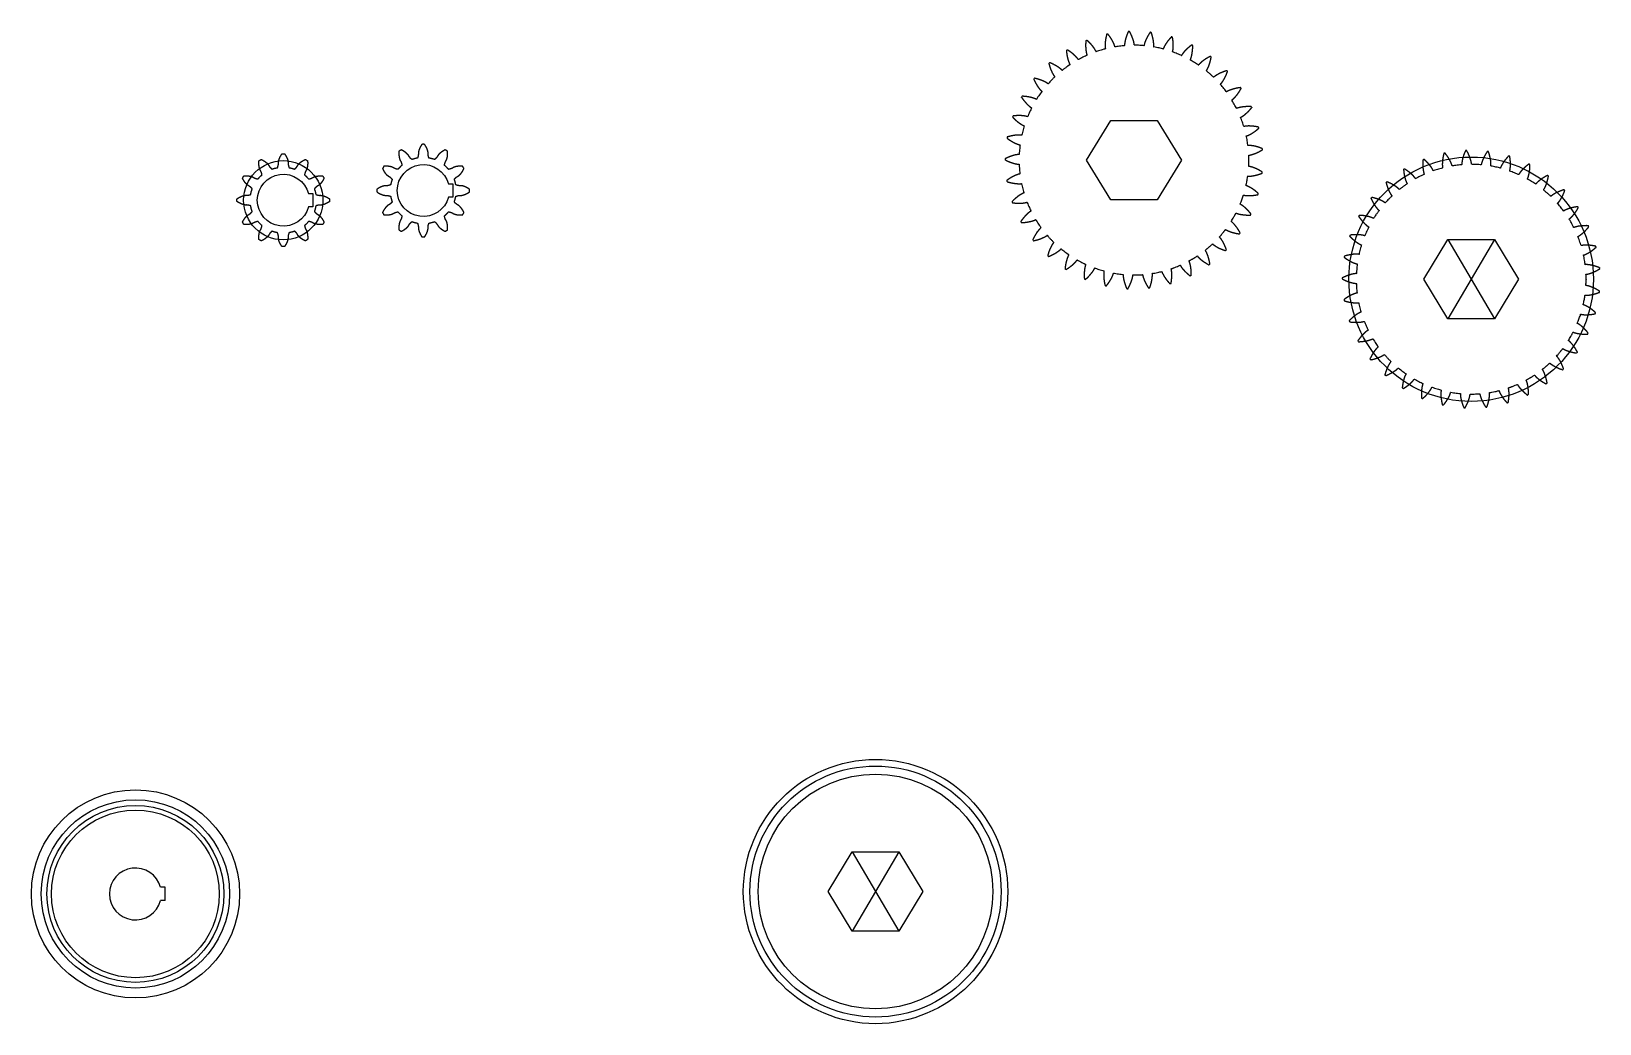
# Model space of a CAD drawing. Header units: millimetres. Extents: x 249 to 486, y 103 to 253.
import ezdxf

# ---------------------------------------------------------------- set-up
doc = ezdxf.new("R2010")
doc.units = ezdxf.units.MM
doc.header["$MEASUREMENT"] = 0

# ---------------------------------------------------------------- blocks, each defined once
blk = doc.blocks.new('*U4')
blk.add_rational_spline([(-1.07, 1.3), (-1.04, 1.16), (-1.01, 1.01), (-0.98, 0.87), (-0.93, 0.85), (-0.83, 0.82), (-0.67, 0.77), (-0.52, 0.75), (-0.41, 0.74), (-0.35, 0.73), (-0.32, 0.74), (-0.31, 0.74), (-0.31, 0.74), (-0.28, 0.74), (-0.21, 0.74), (-0.11, 0.73), (0.04, 0.7), (0.23, 0.65), (0.45, 0.57), (0.7, 0.45), (0.92, 0.32), (1.05, 0.24), (1.09, 0.21), (1.1, 0.14), (1.1, 0.07), (1.1, 0), (1.1, -0.07), (1.1, -0.13), (1.09, -0.2), (1.05, -0.23), (0.92, -0.32), (0.7, -0.45), (0.45, -0.57), (0.23, -0.65), (0.04, -0.7), (-0.11, -0.73), (-0.21, -0.74), (-0.28, -0.74), (-0.31, -0.74), (-0.31, -0.73), (-0.32, -0.73), (-0.35, -0.73), (-0.41, -0.73), (-0.52, -0.74), (-0.67, -0.77), (-0.83, -0.81), (-0.93, -0.85), (-0.98, -0.87), (-1.01, -1.01), (-1.04, -1.15), (-1.07, -1.29)], [1, 0.999368888539, 0.999368888539, 1, 1, 1, 1, 1, 1, 1, 1, 1, 1, 1, 1, 1, 1, 1, 1, 1, 1, 1, 1, 0.999928929789, 0.999928929789, 1, 0.999928929789, 0.999928929789, 1, 1, 1, 1, 1, 1, 1, 1, 1, 1, 1, 1, 1, 1, 1, 1, 1, 1, 1, 1, 0.999368888539, 0.999368888539, 1], degree=3, knots=[0, 0, 0, 0, 0.087032, 0.087032, 0.087032, 0.2342, 0.427347, 0.577573, 0.684877, 0.74926, 0.770723, 0.770723, 0.770723, 0.792187, 0.85657, 0.963874, 1.1141, 1.307247, 1.543315, 1.822305, 2.144216, 2.297563, 2.297563, 2.297563, 2.326767, 2.326767, 2.326767, 2.355971, 2.355971, 2.355971, 2.509318, 2.831229, 3.110219, 3.346287, 3.539434, 3.68966, 3.796964, 3.861347, 3.88281, 3.88281, 3.88281, 3.904274, 3.968657, 4.075961, 4.226187, 4.419333, 4.566502, 4.566502, 4.566502, 4.653534, 4.653534, 4.653534, 4.653534])
blk = doc.blocks.new('*U5')
at = {"color": 0, "linetype": 'ByBlock', "lineweight": -2, "transparency": 16777216}
for p, rotation in [((284.04, 232.58), 119.9999999999999), ((287, 233.37), 89.99999999999997), ((289.95, 232.58), 59.99999999999997), ((281.88, 230.42), 150), ((292.11, 230.41), 30), ((281.09, 227.47), 180), ((281.88, 224.51), 209.9999999999999), ((292.11, 224.51), 329.9999999999998), ((284.04, 222.35), 239.9999999999998), ((289.95, 222.35), 299.9999999999998), ((286.99, 221.56), 269.9999999999998)]:
    blk.add_blockref('*U4', p, dxfattribs=dict(at, rotation=rotation))
blk.add_blockref('*U4', (292.9, 227.46), dxfattribs=at)

msp = doc.modelspace()

# ---------------------------------------------------------------- linework, layer by layer
for p, q in [((463.19, 221.5), (470.21, 209.5)), ((470.21, 221.5), (463.19, 209.5)), ((373.07, 128.82), (380.1, 116.82)), ((380.1, 128.82), (373.07, 116.82)), ((269.13, 123.46), (268.44, 123.46)), ((269.13, 121.46), (269.13, 123.46)), ((269.13, 121.46), (268.44, 121.46))]:
    msp.add_line(p, q)
for points in [[(419.2, 227.53), (412.18, 227.53), (408.52, 233.53), (412.18, 239.53), (419.2, 239.53), (422.86, 233.53), (419.2, 227.53)], [(470.21, 209.5), (463.19, 209.5), (459.53, 215.5), (463.19, 221.5), (470.21, 221.5), (473.87, 215.5), (470.21, 209.5)], [(380.1, 116.82), (373.07, 116.82), (369.42, 122.82), (373.07, 128.82), (380.1, 128.82), (383.76, 122.82), (380.1, 116.82)]]:
    msp.add_lwpolyline(points)
for points in [[(312.67, 227.92), (311.97, 227.92, -7.730645), (311.97, 229.92), (312.67, 229.92)], [(291.49, 226.46), (290.8, 226.46, -7.730645), (290.8, 228.46), (291.49, 228.46)]]:
    msp.add_lwpolyline(points, format="xyb", close=True)
for centre, radius in [((286.99, 227.46), 6), ((466.7, 215.5), 18.5), ((376.59, 122.82), 20), ((376.59, 122.82), 19), ((376.59, 122.82), 17.75), ((264.63, 122.46), 15.75), ((264.63, 122.46), 14.25), ((264.63, 122.46), 13.39), ((264.63, 122.46), 12.69)]:
    msp.add_circle(centre, radius)
msp.add_arc((264.63, 122.46), 3.93, 14.7412, 345.2588)
for points, weights, knots in [([(424.83, 248.32), (425.04, 248.19), (425.24, 248.06), (425.45, 247.92), (425.46, 247.94), (425.51, 248.01), (425.65, 248.15), (425.89, 248.38), (426.26, 248.66), (426.72, 248.97), (427.07, 249.15), (427.24, 249.24), (427.27, 249.22), (427.29, 249.21), (427.31, 249.19), (427.33, 249.17), (427.36, 249.16), (427.38, 249.14), (427.34, 248.95), (427.27, 248.56), (427.11, 248.03), (426.94, 247.6), (426.8, 247.3), (426.7, 247.13), (426.65, 247.06), (426.63, 247.04), (426.82, 246.88), (427.01, 246.73), (427.2, 246.56), (427.38, 246.4), (427.56, 246.24), (427.73, 246.07), (427.75, 246.08), (427.82, 246.14), (427.97, 246.26), (428.25, 246.44), (428.66, 246.66), (429.16, 246.88), (429.54, 247.01), (429.73, 247.07), (429.75, 247.05), (429.77, 247.03), (429.79, 247.01), (429.8, 246.99), (429.82, 246.97), (429.84, 246.94), (429.78, 246.76), (429.64, 246.39), (429.39, 245.9), (429.16, 245.5), (428.96, 245.23), (428.83, 245.08), (428.77, 245.01), (428.75, 245), (428.92, 244.81), (429.08, 244.63), (429.23, 244.44), (429.38, 244.25), (429.53, 244.05), (429.68, 243.86), (429.69, 243.87), (429.77, 243.92), (429.94, 244.01), (430.25, 244.14), (430.69, 244.29), (431.22, 244.42), (431.61, 244.48), (431.81, 244.5), (431.82, 244.48), (431.84, 244.46), (431.86, 244.44), (431.87, 244.41), (431.89, 244.39), (431.9, 244.37), (431.8, 244.19), (431.6, 243.85), (431.28, 243.41), (430.98, 243.05), (430.74, 242.82), (430.59, 242.69), (430.52, 242.64), (430.5, 242.63), (430.63, 242.42), (430.75, 242.21), (430.87, 241.99), (430.99, 241.79), (431.11, 241.57), (431.22, 241.35), (431.24, 241.36), (431.32, 241.39), (431.51, 241.45), (431.83, 241.53), (432.29, 241.6), (432.84, 241.64), (433.23, 241.63), (433.43, 241.63), (433.44, 241.6), (433.45, 241.58), (433.46, 241.55), (433.47, 241.53), (433.49, 241.5), (433.5, 241.48), (433.37, 241.32), (433.12, 241.02), (432.72, 240.64), (432.37, 240.34), (432.1, 240.15), (431.92, 240.05), (431.84, 240.01), (431.82, 240), (431.92, 239.77), (432, 239.54), (432.08, 239.31), (432.16, 239.09), (432.24, 238.85), (432.31, 238.62), (432.33, 238.62), (432.42, 238.64), (432.62, 238.67), (432.95, 238.7), (433.41, 238.69), (433.96, 238.64), (434.35, 238.56), (434.54, 238.52), (434.55, 238.49), (434.55, 238.47), (434.56, 238.44), (434.57, 238.41), (434.58, 238.39), (434.58, 238.36), (434.43, 238.23), (434.13, 237.97), (433.68, 237.66), (433.28, 237.43), (432.98, 237.29), (432.79, 237.22), (432.71, 237.19), (432.68, 237.19), (432.74, 236.95), (432.78, 236.71), (432.82, 236.46), (432.86, 236.23), (432.9, 235.98), (432.93, 235.74), (432.95, 235.74), (433.04, 235.75), (433.24, 235.74), (433.57, 235.71), (434.03, 235.63), (434.56, 235.48), (434.93, 235.34), (435.11, 235.27), (435.11, 235.24), (435.12, 235.21), (435.12, 235.19), (435.12, 235.16), (435.12, 235.13), (435.13, 235.1), (434.96, 235), (434.62, 234.8), (434.12, 234.57), (433.68, 234.41), (433.36, 234.32), (433.17, 234.28), (433.08, 234.27), (433.06, 234.27), (433.07, 234.02), (433.07, 233.78), (433.07, 233.53), (433.07, 233.46), (433.07, 233.39), (433.07, 233.32), (433.07, 233.07), (433.06, 232.82), (433.05, 232.58), (433.07, 232.58), (433.16, 232.57), (433.35, 232.53), (433.67, 232.44), (434.1, 232.27), (434.6, 232.03), (434.94, 231.82), (435.1, 231.72), (435.1, 231.69), (435.1, 231.67), (435.1, 231.64), (435.09, 231.61), (435.09, 231.58), (435.09, 231.55), (434.9, 231.49), (434.53, 231.35), (434, 231.21), (433.54, 231.13), (433.21, 231.1), (433.01, 231.1), (432.93, 231.11), (432.9, 231.11), (432.87, 230.87), (432.83, 230.62), (432.79, 230.38), (432.74, 230.15), (432.69, 229.9), (432.64, 229.67), (432.66, 229.66), (432.74, 229.64), (432.93, 229.56), (433.23, 229.42), (433.63, 229.18), (434.07, 228.86), (434.37, 228.6), (434.52, 228.47), (434.51, 228.45), (434.51, 228.42), (434.5, 228.39), (434.49, 228.36), (434.48, 228.34), (434.48, 228.31), (434.28, 228.27), (433.89, 228.2), (433.35, 228.16), (432.88, 228.15), (432.55, 228.18), (432.36, 228.21), (432.27, 228.24), (432.25, 228.24), (432.17, 228.01), (432.09, 227.77), (432.01, 227.54), (431.93, 227.32), (431.84, 227.09), (431.74, 226.86), (431.76, 226.85), (431.84, 226.81), (432.01, 226.71), (432.28, 226.52), (432.63, 226.22), (433.02, 225.83), (433.27, 225.52), (433.4, 225.37), (433.39, 225.34), (433.37, 225.32), (433.36, 225.29), (433.35, 225.27), (433.34, 225.24), (433.33, 225.22), (433.13, 225.21), (432.73, 225.21), (432.19, 225.26), (431.73, 225.33), (431.41, 225.41), (431.22, 225.48), (431.14, 225.52), (431.12, 225.52), (431.01, 225.31), (430.89, 225.09), (430.77, 224.88), (430.65, 224.67), (430.52, 224.46), (430.39, 224.25), (430.41, 224.24), (430.48, 224.19), (430.63, 224.06), (430.86, 223.82), (431.16, 223.46), (431.48, 223.01), (431.67, 222.67), (431.77, 222.5), (431.75, 222.48), (431.74, 222.45), (431.72, 222.43), (431.7, 222.41), (431.69, 222.38), (431.67, 222.36), (431.48, 222.39), (431.09, 222.45), (430.55, 222.59), (430.12, 222.74), (429.81, 222.88), (429.64, 222.97), (429.57, 223.02), (429.55, 223.04), (429.4, 222.84), (429.25, 222.65), (429.09, 222.46), (428.94, 222.27), (428.78, 222.09), (428.61, 221.9), (428.63, 221.89), (428.69, 221.83), (428.82, 221.67), (429.01, 221.4), (429.24, 221), (429.48, 220.5), (429.61, 220.13), (429.68, 219.95), (429.66, 219.93), (429.64, 219.91), (429.62, 219.89), (429.6, 219.87), (429.58, 219.85), (429.56, 219.83), (429.37, 219.89), (429, 220.01), (428.5, 220.24), (428.09, 220.46), (427.82, 220.65), (427.66, 220.77), (427.59, 220.83), (427.58, 220.85), (427.4, 220.68), (427.22, 220.52), (427.03, 220.36), (426.85, 220.2), (426.66, 220.04), (426.47, 219.89), (426.48, 219.87), (426.53, 219.8), (426.63, 219.63), (426.77, 219.33), (426.93, 218.89), (427.08, 218.36), (427.15, 217.97), (427.18, 217.78), (427.16, 217.76), (427.14, 217.75), (427.12, 217.73), (427.09, 217.71), (427.07, 217.7), (427.05, 217.68), (426.87, 217.77), (426.53, 217.96), (426.07, 218.27), (425.71, 218.56), (425.47, 218.79), (425.34, 218.94), (425.28, 219.01), (425.27, 219.03), (425.06, 218.89), (424.86, 218.76), (424.65, 218.64), (424.44, 218.51), (424.23, 218.39), (424.01, 218.27), (424.02, 218.25), (424.06, 218.17), (424.13, 217.98), (424.22, 217.66), (424.3, 217.21), (424.36, 216.66), (424.36, 216.26), (424.36, 216.07), (424.34, 216.05), (424.31, 216.04), (424.29, 216.03), (424.26, 216.02), (424.24, 216.01), (424.21, 215.99), (424.06, 216.11), (423.75, 216.36), (423.35, 216.74), (423.04, 217.09), (422.84, 217.35), (422.74, 217.52), (422.7, 217.6), (422.69, 217.62), (422.46, 217.52), (422.23, 217.42), (422.01, 217.34), (421.78, 217.25), (421.55, 217.16), (421.32, 217.08), (421.32, 217.06), (421.35, 216.98), (421.38, 216.78), (421.42, 216.45), (421.42, 215.99), (421.39, 215.44), (421.33, 215.05), (421.29, 214.85), (421.27, 214.85), (421.24, 214.84), (421.21, 214.83), (421.19, 214.82), (421.16, 214.81), (421.13, 214.81), (421, 214.95), (420.73, 215.25), (420.41, 215.69), (420.16, 216.08), (420.01, 216.38), (419.93, 216.56), (419.91, 216.64), (419.9, 216.67), (419.66, 216.61), (419.42, 216.55), (419.19, 216.5), (418.95, 216.45), (418.7, 216.41), (418.46, 216.37), (418.46, 216.35), (418.47, 216.26), (418.48, 216.06), (418.45, 215.73), (418.38, 215.27), (418.26, 214.74), (418.13, 214.36), (418.06, 214.18), (418.04, 214.17), (418.01, 214.17), (417.98, 214.17), (417.95, 214.16), (417.92, 214.16), (417.9, 214.16), (417.79, 214.32), (417.58, 214.66), (417.33, 215.15), (417.15, 215.58), (417.06, 215.89), (417.01, 216.09), (417, 216.17), (417, 216.2), (416.75, 216.18), (416.51, 216.16), (416.27, 216.16), (416.02, 216.15), (415.77, 216.15), (415.53, 216.15), (415.53, 216.13), (415.52, 216.04), (415.49, 215.84), (415.41, 215.52), (415.27, 215.08), (415.05, 214.57), (414.86, 214.23), (414.76, 214.05), (414.74, 214.06), (414.71, 214.06), (414.68, 214.06), (414.65, 214.06), (414.62, 214.06), (414.6, 214.06), (414.52, 214.24), (414.37, 214.61), (414.2, 215.13), (414.1, 215.59), (414.06, 215.92), (414.05, 216.11), (414.05, 216.2), (414.05, 216.22), (413.81, 216.25), (413.56, 216.28), (413.33, 216.31), (413.08, 216.34), (412.84, 216.38), (412.6, 216.42), (412.59, 216.4), (412.57, 216.32), (412.51, 216.13), (412.38, 215.82), (412.16, 215.42), (411.86, 214.95), (411.62, 214.64), (411.49, 214.49), (411.47, 214.49), (411.44, 214.5), (411.41, 214.51), (411.38, 214.51), (411.36, 214.52), (411.33, 214.53), (411.28, 214.72), (411.19, 215.1), (411.12, 215.65), (411.1, 216.11), (411.11, 216.44), (411.14, 216.64), (411.15, 216.73), (411.16, 216.75), (410.92, 216.81), (410.68, 216.88), (410.46, 216.95), (410.22, 217.03), (409.99, 217.11), (409.76, 217.19), (409.75, 217.17), (409.71, 217.09), (409.62, 216.91), (409.44, 216.64), (409.15, 216.27), (408.78, 215.86), (408.49, 215.6), (408.34, 215.47), (408.31, 215.48), (408.29, 215.49), (408.26, 215.5), (408.24, 215.51), (408.21, 215.52), (408.19, 215.53), (408.17, 215.73), (408.15, 216.12), (408.17, 216.68), (408.23, 217.14), (408.3, 217.46), (408.35, 217.65), (408.38, 217.73), (408.39, 217.75), (408.17, 217.86), (407.95, 217.96), (407.73, 218.07), (407.52, 218.19), (407.3, 218.3), (407.09, 218.43), (407.07, 218.41), (407.03, 218.33), (406.9, 218.18), (406.68, 217.93), (406.34, 217.62), (405.9, 217.28), (405.57, 217.07), (405.4, 216.97), (405.38, 216.98), (405.35, 217), (405.33, 217.01), (405.3, 217.03), (405.28, 217.04), (405.26, 217.06), (405.28, 217.25), (405.32, 217.65), (405.44, 218.18), (405.57, 218.63), (405.69, 218.94), (405.78, 219.12), (405.82, 219.19), (405.84, 219.21), (405.63, 219.35), (405.43, 219.49), (405.24, 219.64), (405.04, 219.78), (404.85, 219.94), (404.66, 220.09), (404.65, 220.08), (404.59, 220.01), (404.44, 219.88), (404.18, 219.68), (403.79, 219.43), (403.3, 219.17), (402.94, 219.01), (402.75, 218.94), (402.73, 218.96), (402.71, 218.98), (402.69, 219), (402.67, 219.01), (402.65, 219.03), (402.63, 219.05), (402.68, 219.24), (402.79, 219.62), (402.99, 220.13), (403.2, 220.55), (403.37, 220.83), (403.49, 220.99), (403.55, 221.06), (403.56, 221.08), (403.38, 221.25), (403.21, 221.42), (403.05, 221.6), (402.88, 221.78), (402.71, 221.96), (402.55, 222.15), (402.54, 222.13), (402.47, 222.08), (402.3, 221.97), (402.01, 221.82), (401.58, 221.63), (401.06, 221.46), (400.67, 221.37), (400.48, 221.33), (400.46, 221.35), (400.44, 221.37), (400.43, 221.4), (400.41, 221.42), (400.39, 221.44), (400.37, 221.46), (400.46, 221.64), (400.63, 222), (400.92, 222.47), (401.19, 222.84), (401.41, 223.09), (401.55, 223.23), (401.62, 223.29), (401.63, 223.3), (401.49, 223.5), (401.35, 223.7), (401.22, 223.9), (401.08, 224.11), (400.95, 224.31), (400.82, 224.52), (400.8, 224.51), (400.72, 224.47), (400.54, 224.4), (400.23, 224.29), (399.77, 224.19), (399.23, 224.1), (398.83, 224.08), (398.64, 224.07), (398.62, 224.1), (398.61, 224.12), (398.6, 224.14), (398.58, 224.17), (398.57, 224.19), (398.56, 224.22), (398.67, 224.38), (398.9, 224.7), (399.26, 225.12), (399.59, 225.44), (399.85, 225.65), (400.01, 225.76), (400.09, 225.81), (400.11, 225.82), (400, 226.04), (399.9, 226.26), (399.8, 226.48), (399.7, 226.71), (399.6, 226.93), (399.51, 227.16), (399.49, 227.15), (399.41, 227.13), (399.22, 227.08), (398.89, 227.03), (398.43, 227), (397.87, 227.01), (397.48, 227.06), (397.29, 227.08), (397.28, 227.11), (397.27, 227.14), (397.26, 227.16), (397.25, 227.19), (397.24, 227.21), (397.23, 227.24), (397.37, 227.38), (397.65, 227.66), (398.08, 228.01), (398.46, 228.27), (398.75, 228.43), (398.93, 228.52), (399.01, 228.55), (399.03, 228.56), (398.96, 228.79), (398.9, 229.03), (398.84, 229.26), (398.78, 229.5), (398.72, 229.74), (398.67, 229.98), (398.65, 229.98), (398.56, 229.96), (398.36, 229.95), (398.03, 229.96), (397.57, 230.01), (397.03, 230.11), (396.65, 230.22), (396.46, 230.28), (396.46, 230.31), (396.45, 230.33), (396.45, 230.36), (396.44, 230.39), (396.44, 230.42), (396.43, 230.44), (396.6, 230.56), (396.92, 230.79), (397.4, 231.06), (397.82, 231.25), (398.13, 231.36), (398.32, 231.42), (398.41, 231.43), (398.43, 231.44), (398.4, 231.68), (398.38, 231.93), (398.36, 232.16), (398.34, 232.41), (398.32, 232.66), (398.32, 232.9), (398.29, 232.9), (398.21, 232.9), (398.01, 232.93), (397.68, 232.99), (397.24, 233.11), (396.72, 233.31), (396.37, 233.48), (396.19, 233.57), (396.19, 233.6), (396.19, 233.62), (396.19, 233.65), (396.19, 233.68), (396.19, 233.71), (396.19, 233.74), (396.37, 233.82), (396.72, 233.99), (397.24, 234.18), (397.69, 234.3), (398.02, 234.36), (398.21, 234.38), (398.3, 234.38), (398.33, 234.38), (398.34, 234.62), (398.35, 234.87), (398.38, 235.11), (398.4, 235.35), (398.43, 235.6), (398.46, 235.84), (398.44, 235.84), (398.35, 235.86), (398.16, 235.92), (397.85, 236.03), (397.43, 236.23), (396.95, 236.51), (396.63, 236.74), (396.47, 236.86), (396.48, 236.88), (396.48, 236.91), (396.49, 236.94), (396.49, 236.97), (396.5, 236.99), (396.5, 237.02), (396.69, 237.08), (397.07, 237.18), (397.62, 237.28), (398.08, 237.32), (398.41, 237.32), (398.61, 237.31), (398.69, 237.3), (398.72, 237.29), (398.77, 237.53), (398.83, 237.77), (398.89, 238), (398.95, 238.24), (399.02, 238.48), (399.09, 238.71), (399.07, 238.72), (398.99, 238.75), (398.81, 238.84), (398.53, 239.01), (398.15, 239.27), (397.73, 239.63), (397.45, 239.91), (397.31, 240.05), (397.32, 240.08), (397.33, 240.1), (397.34, 240.13), (397.35, 240.16), (397.36, 240.18), (397.37, 240.21), (397.56, 240.23), (397.96, 240.27), (398.51, 240.27), (398.97, 240.24), (399.3, 240.18), (399.49, 240.14), (399.57, 240.11), (399.59, 240.1), (399.69, 240.33), (399.78, 240.56), (399.88, 240.77), (399.99, 241), (400.09, 241.22), (400.21, 241.44), (400.19, 241.45), (400.11, 241.49), (399.95, 241.61), (399.7, 241.82), (399.37, 242.15), (399.01, 242.57), (398.78, 242.89), (398.67, 243.06), (398.69, 243.08), (398.7, 243.11), (398.71, 243.13), (398.73, 243.15), (398.74, 243.18), (398.76, 243.2), (398.95, 243.19), (399.35, 243.16), (399.89, 243.07), (400.34, 242.96), (400.65, 242.85), (400.84, 242.78), (400.91, 242.73), (400.93, 242.72), (401.06, 242.93), (401.2, 243.14), (401.33, 243.34), (401.47, 243.54), (401.61, 243.74), (401.76, 243.94), (401.74, 243.95), (401.68, 244.01), (401.54, 244.15), (401.32, 244.4), (401.05, 244.78), (400.77, 245.25), (400.61, 245.61), (400.52, 245.79), (400.54, 245.81), (400.56, 245.83), (400.58, 245.85), (400.59, 245.88), (400.61, 245.9), (400.63, 245.92), (400.82, 245.88), (401.21, 245.78), (401.73, 245.6), (402.15, 245.42), (402.44, 245.26), (402.61, 245.15), (402.68, 245.09), (402.69, 245.08), (402.86, 245.26), (403.02, 245.44), (403.19, 245.62), (403.36, 245.79), (403.54, 245.97), (403.72, 246.14), (403.7, 246.15), (403.64, 246.22), (403.53, 246.38), (403.36, 246.67), (403.16, 247.09), (402.96, 247.6), (402.86, 247.98), (402.81, 248.17), (402.83, 248.19), (402.85, 248.21), (402.87, 248.23), (402.89, 248.25), (402.91, 248.26), (402.93, 248.28), (403.12, 248.21), (403.48, 248.05), (403.96, 247.78), (404.35, 247.53), (404.61, 247.32), (404.75, 247.19), (404.81, 247.12), (404.83, 247.11), (405.02, 247.26), (405.22, 247.41), (405.41, 247.55), (405.61, 247.7), (405.81, 247.84), (406.01, 247.97), (406, 247.99), (405.96, 248.07), (405.87, 248.25), (405.75, 248.56), (405.63, 249), (405.52, 249.55), (405.48, 249.94), (405.46, 250.13), (405.49, 250.15), (405.51, 250.16), (405.53, 250.18), (405.56, 250.19), (405.58, 250.21), (405.61, 250.22), (405.77, 250.12), (406.1, 249.9), (406.53, 249.56), (406.87, 249.24), (407.09, 248.99), (407.21, 248.84), (407.26, 248.76), (407.27, 248.74), (407.49, 248.86), (407.71, 248.98), (407.92, 249.08), (408.14, 249.19), (408.36, 249.3), (408.59, 249.4), (408.58, 249.42), (408.55, 249.5), (408.5, 249.69), (408.43, 250.02), (408.38, 250.48), (408.37, 251.03), (408.39, 251.43), (408.41, 251.62), (408.43, 251.63), (408.46, 251.64), (408.49, 251.65), (408.51, 251.66), (408.54, 251.67), (408.56, 251.68), (408.71, 251.55), (409, 251.28), (409.37, 250.87), (409.65, 250.5), (409.82, 250.22), (409.92, 250.05), (409.95, 249.97), (409.96, 249.94), (410.19, 250.03), (410.43, 250.1), (410.66, 250.17), (410.89, 250.24), (411.13, 250.31), (411.37, 250.37), (411.36, 250.39), (411.34, 250.48), (411.32, 250.68), (411.32, 251.01), (411.34, 251.47), (411.42, 252.02), (411.52, 252.4), (411.56, 252.59), (411.59, 252.6), (411.62, 252.6), (411.65, 252.61), (411.67, 252.61), (411.7, 252.62), (411.73, 252.63), (411.85, 252.47), (412.09, 252.16), (412.38, 251.69), (412.6, 251.28), (412.72, 250.97), (412.79, 250.78), (412.8, 250.7), (412.81, 250.68), (413.05, 250.72), (413.3, 250.75), (413.53, 250.78), (413.78, 250.81), (414.02, 250.84), (414.27, 250.86), (414.27, 250.88), (414.26, 250.97), (414.28, 251.17), (414.33, 251.49), (414.43, 251.95), (414.6, 252.47), (414.76, 252.83), (414.84, 253.01), (414.87, 253.01), (414.89, 253.02), (414.92, 253.02), (414.95, 253.02), (414.98, 253.02), (415.01, 253.02), (415.1, 252.85), (415.28, 252.5), (415.49, 251.99), (415.64, 251.55), (415.71, 251.22), (415.74, 251.03), (415.74, 250.94), (415.74, 250.92), (415.99, 250.92), (416.23, 250.91), (416.47, 250.9), (416.72, 250.89), (416.97, 250.87), (417.21, 250.85), (417.21, 250.87), (417.23, 250.96), (417.27, 251.15), (417.37, 251.47), (417.56, 251.89), (417.81, 252.38), (418.03, 252.71), (418.14, 252.88), (418.16, 252.87), (418.19, 252.87), (418.22, 252.87), (418.25, 252.86), (418.27, 252.86), (418.3, 252.86), (418.37, 252.67), (418.49, 252.29), (418.61, 251.76), (418.67, 251.3), (418.69, 250.97), (418.69, 250.77), (418.68, 250.68), (418.67, 250.66), (418.92, 250.62), (419.16, 250.57), (419.4, 250.52), (419.63, 250.46), (419.87, 250.41), (420.11, 250.34), (420.12, 250.37), (420.14, 250.45), (420.22, 250.63), (420.38, 250.93), (420.63, 251.32), (420.96, 251.75), (421.23, 252.04), (421.36, 252.19), (421.39, 252.18), (421.42, 252.17), (421.44, 252.16), (421.47, 252.16), (421.5, 252.15), (421.52, 252.14), (421.55, 251.94), (421.61, 251.55), (421.64, 251), (421.63, 250.54), (421.59, 250.21), (421.55, 250.01), (421.53, 249.93), (421.52, 249.91), (421.75, 249.83), (421.98, 249.74), (422.2, 249.65), (422.43, 249.56), (422.66, 249.46), (422.88, 249.36), (422.89, 249.38), (422.93, 249.46), (423.04, 249.62), (423.24, 249.89), (423.55, 250.23), (423.96, 250.6), (424.27, 250.85), (424.43, 250.96), (424.45, 250.95), (424.48, 250.94), (424.5, 250.93), (424.53, 250.91), (424.55, 250.9), (424.58, 250.89), (424.58, 250.69), (424.57, 250.3), (424.5, 249.75), (424.41, 249.29), (424.32, 248.98), (424.25, 248.79), (424.21, 248.71), (424.2, 248.69), (424.41, 248.57), (424.62, 248.45), (424.83, 248.32)], [1, 0.999849815278, 0.999849815278, 1, 1, 1, 1, 1, 1, 1, 1, 1, 0.999998455877, 0.999998455877, 1, 0.999998455877, 0.999998455877, 1, 1, 1, 1, 1, 1, 1, 1, 1, 0.999849815278, 0.999849815278, 1, 0.999849815278, 0.999849815278, 1, 1, 1, 1, 1, 1, 1, 1, 1, 0.999998455877, 0.999998455877, 1, 0.999998455877, 0.999998455877, 1, 1, 1, 1, 1, 1, 1, 1, 1, 0.999849815278, 0.999849815278, 1, 0.999849815278, 0.999849815278, 1, 1, 1, 1, 1, 1, 1, 1, 1, 0.999998455877, 0.999998455877, 1, 0.999998455877, 0.999998455877, 1, 1, 1, 1, 1, 1, 1, 1, 1, 0.999849815278, 0.999849815278, 1, 0.999849815278, 0.999849815278, 1, 1, 1, 1, 1, 1, 1, 1, 1, 0.999998455877, 0.999998455877, 1, 0.999998455877, 0.999998455877, 1, 1, 1, 1, 1, 1, 1, 1, 1, 0.999849815278, 0.999849815278, 1, 0.999849815278, 0.999849815278, 1, 1, 1, 1, 1, 1, 1, 1, 1, 0.999998455877, 0.999998455877, 1, 0.999998455877, 0.999998455877, 1, 1, 1, 1, 1, 1, 1, 1, 1, 0.999849815278, 0.999849815278, 1, 0.999849815278, 0.999849815278, 1, 1, 1, 1, 1, 1, 1, 1, 1, 0.999998455877, 0.999998455877, 1, 0.999998455877, 0.999998455877, 1, 1, 1, 1, 1, 1, 1, 1, 1, 0.999849815278, 0.999849815278, 1, 1, 1, 1, 0.999849815278, 0.999849815278, 1, 1, 1, 1, 1, 1, 1, 1, 1, 0.999998455877, 0.999998455877, 1, 0.999998455877, 0.999998455877, 1, 1, 1, 1, 1, 1, 1, 1, 1, 0.999849815278, 0.999849815278, 1, 0.999849815278, 0.999849815278, 1, 1, 1, 1, 1, 1, 1, 1, 1, 0.999998455877, 0.999998455877, 1, 0.999998455877, 0.999998455877, 1, 1, 1, 1, 1, 1, 1, 1, 1, 0.999849815278, 0.999849815278, 1, 0.999849815278, 0.999849815278, 1, 1, 1, 1, 1, 1, 1, 1, 1, 0.999998455877, 0.999998455877, 1, 0.999998455877, 0.999998455877, 1, 1, 1, 1, 1, 1, 1, 1, 1, 0.999849815278, 0.999849815278, 1, 0.999849815278, 0.999849815278, 1, 1, 1, 1, 1, 1, 1, 1, 1, 0.999998455877, 0.999998455877, 1, 0.999998455877, 0.999998455877, 1, 1, 1, 1, 1, 1, 1, 1, 1, 0.999849815278, 0.999849815278, 1, 0.999849815278, 0.999849815278, 1, 1, 1, 1, 1, 1, 1, 1, 1, 0.999998455877, 0.999998455877, 1, 0.999998455877, 0.999998455877, 1, 1, 1, 1, 1, 1, 1, 1, 1, 0.999849815278, 0.999849815278, 1, 0.999849815278, 0.999849815278, 1, 1, 1, 1, 1, 1, 1, 1, 1, 0.999998455877, 0.999998455877, 1, 0.999998455877, 0.999998455877, 1, 1, 1, 1, 1, 1, 1, 1, 1, 0.999849815278, 0.999849815278, 1, 0.999849815278, 0.999849815278, 1, 1, 1, 1, 1, 1, 1, 1, 1, 0.999998455877, 0.999998455877, 1, 0.999998455877, 0.999998455877, 1, 1, 1, 1, 1, 1, 1, 1, 1, 0.999849815278, 0.999849815278, 1, 0.999849815278, 0.999849815278, 1, 1, 1, 1, 1, 1, 1, 1, 1, 0.999998455877, 0.999998455877, 1, 0.999998455877, 0.999998455877, 1, 1, 1, 1, 1, 1, 1, 1, 1, 0.999849815278, 0.999849815278, 1, 0.999849815278, 0.999849815278, 1, 1, 1, 1, 1, 1, 1, 1, 1, 0.999998455877, 0.999998455877, 1, 0.999998455877, 0.999998455877, 1, 1, 1, 1, 1, 1, 1, 1, 1, 0.999849815278, 0.999849815278, 1, 0.999849815278, 0.999849815278, 1, 1, 1, 1, 1, 1, 1, 1, 1, 0.999998455877, 0.999998455877, 1, 0.999998455877, 0.999998455877, 1, 1, 1, 1, 1, 1, 1, 1, 1, 0.999849815278, 0.999849815278, 1, 0.999849815278, 0.999849815278, 1, 1, 1, 1, 1, 1, 1, 1, 1, 0.999998455877, 0.999998455877, 1, 0.999998455877, 0.999998455877, 1, 1, 1, 1, 1, 1, 1, 1, 1, 0.999849815278, 0.999849815278, 1, 0.999849815278, 0.999849815278, 1, 1, 1, 1, 1, 1, 1, 1, 1, 0.999998455877, 0.999998455877, 1, 0.999998455877, 0.999998455877, 1, 1, 1, 1, 1, 1, 1, 1, 1, 0.999849815278, 0.999849815278, 1, 0.999849815278, 0.999849815278, 1, 1, 1, 1, 1, 1, 1, 1, 1, 0.999998455877, 0.999998455877, 1, 0.999998455877, 0.999998455877, 1, 1, 1, 1, 1, 1, 1, 1, 1, 0.999849815278, 0.999849815278, 1, 0.999849815278, 0.999849815278, 1, 1, 1, 1, 1, 1, 1, 1, 1, 0.999998455877, 0.999998455877, 1, 0.999998455877, 0.999998455877, 1, 1, 1, 1, 1, 1, 1, 1, 1, 0.999849815278, 0.999849815278, 1, 0.999849815278, 0.999849815278, 1, 1, 1, 1, 1, 1, 1, 1, 1, 0.999998455877, 0.999998455877, 1, 0.999998455877, 0.999998455877, 1, 1, 1, 1, 1, 1, 1, 1, 1, 0.999849815278, 0.999849815278, 1, 0.999849815278, 0.999849815278, 1, 1, 1, 1, 1, 1, 1, 1, 1, 0.999998455877, 0.999998455877, 1, 0.999998455877, 0.999998455877, 1, 1, 1, 1, 1, 1, 1, 1, 1, 0.999849815278, 0.999849815278, 1, 0.999849815278, 0.999849815278, 1, 1, 1, 1, 1, 1, 1, 1, 1, 0.999998455877, 0.999998455877, 1, 0.999998455877, 0.999998455877, 1, 1, 1, 1, 1, 1, 1, 1, 1, 0.999849815278, 0.999849815278, 1, 0.999849815278, 0.999849815278, 1, 1, 1, 1, 1, 1, 1, 1, 1, 0.999998455877, 0.999998455877, 1, 0.999998455877, 0.999998455877, 1, 1, 1, 1, 1, 1, 1, 1, 1, 0.999849815278, 0.999849815278, 1, 0.999849815278, 0.999849815278, 1, 1, 1, 1, 1, 1, 1, 1, 1, 0.999998455877, 0.999998455877, 1, 0.999998455877, 0.999998455877, 1, 1, 1, 1, 1, 1, 1, 1, 1, 0.999849815278, 0.999849815278, 1, 0.999849815278, 0.999849815278, 1, 1, 1, 1, 1, 1, 1, 1, 1, 0.999998455877, 0.999998455877, 1, 0.999998455877, 0.999998455877, 1, 1, 1, 1, 1, 1, 1, 1, 1, 0.999849815278, 0.999849815278, 1, 0.999849815278, 0.999849815278, 1, 1, 1, 1, 1, 1, 1, 1, 1, 0.999998455877, 0.999998455877, 1, 0.999998455877, 0.999998455877, 1, 1, 1, 1, 1, 1, 1, 1, 1, 0.999849815278, 0.999849815278, 1, 0.999849815278, 0.999849815278, 1, 1, 1, 1, 1, 1, 1, 1, 1, 0.999998455877, 0.999998455877, 1, 0.999998455877, 0.999998455877, 1, 1, 1, 1, 1, 1, 1, 1, 1, 0.999849815278, 0.999849815278, 1, 0.999849815278, 0.999849815278, 1, 1, 1, 1, 1, 1, 1, 1, 1, 0.999998455877, 0.999998455877, 1, 0.999998455877, 0.999998455877, 1, 1, 1, 1, 1, 1, 1, 1, 1, 0.999849815278, 0.999849815278, 1, 0.999849815278, 0.999849815278, 1, 1, 1, 1, 1, 1, 1, 1, 1, 0.999998455877, 0.999998455877, 1, 0.999998455877, 0.999998455877, 1, 1, 1, 1, 1, 1, 1, 1, 1, 0.999849815278, 0.999849815278, 1, 0.999849815278, 0.999849815278, 1, 1, 1, 1, 1, 1, 1, 1, 1, 0.999998455877, 0.999998455877, 1, 0.999998455877, 0.999998455877, 1, 1, 1, 1, 1, 1, 1, 1, 1, 0.999849815278, 0.999849815278, 1, 0.999849815278, 0.999849815278, 1, 1, 1, 1, 1, 1, 1, 1, 1, 0.999998455877, 0.999998455877, 1, 0.999998455877, 0.999998455877, 1, 1, 1, 1, 1, 1, 1, 1, 1, 0.999849815278, 0.999849815278, 1, 0.999849815278, 0.999849815278, 1, 1, 1, 1, 1, 1, 1, 1, 1, 0.999998455877, 0.999998455877, 1, 0.999998455877, 0.999998455877, 1, 1, 1, 1, 1, 1, 1, 1, 1, 0.999849815278, 0.999849815278, 1, 0.999849815278, 0.999849815278, 1, 1, 1, 1, 1, 1, 1, 1, 1, 0.999998455877, 0.999998455877, 1, 0.999998455877, 0.999998455877, 1, 1, 1, 1, 1, 1, 1, 1, 1, 0.999849815278, 0.999849815278, 1, 0.999849815278, 0.999849815278, 1, 1, 1, 1, 1, 1, 1, 1, 1, 0.999998455877, 0.999998455877, 1, 0.999998455877, 0.999998455877, 1, 1, 1, 1, 1, 1, 1, 1, 1, 0.999849815278, 0.999849815278, 1, 0.999849815278, 0.999849815278, 1, 1, 1, 1, 1, 1, 1, 1, 1, 0.999998455877, 0.999998455877, 1, 0.999998455877, 0.999998455877, 1, 1, 1, 1, 1, 1, 1, 1, 1, 0.999849815278, 0.999849815278, 1, 0.999849815278, 0.999849815278, 1, 1, 1, 1, 1, 1, 1, 1, 1, 0.999998455877, 0.999998455877, 1, 0.999998455877, 0.999998455877, 1, 1, 1, 1, 1, 1, 1, 1, 1, 0.999849815278, 0.999849815278, 1], [0, 0, 0, 0, 0.042453, 0.042453, 0.042453, 0.108632, 0.307146, 0.638001, 1.101196, 1.696733, 2.287384, 2.287384, 2.287384, 2.291688, 2.291688, 2.291688, 2.295993, 2.295993, 2.295993, 2.886644, 3.48218, 3.945376, 4.27623, 4.474745, 4.540923, 4.540923, 4.540923, 4.583377, 4.583377, 4.583377, 4.62583, 4.62583, 4.62583, 4.692009, 4.890523, 5.221378, 5.684573, 6.280109, 6.87076, 6.87076, 6.87076, 6.875065, 6.875065, 6.875065, 6.87937, 6.87937, 6.87937, 7.470021, 8.065557, 8.528752, 8.859607, 9.058121, 9.1243, 9.1243, 9.1243, 9.166753, 9.166753, 9.166753, 9.209207, 9.209207, 9.209207, 9.275385, 9.4739, 9.804754, 10.26795, 10.863486, 11.454137, 11.454137, 11.454137, 11.458442, 11.458442, 11.458442, 11.462746, 11.462746, 11.462746, 12.053397, 12.648934, 13.112129, 13.442984, 13.641498, 13.707677, 13.707677, 13.707677, 13.75013, 13.75013, 13.75013, 13.792583, 13.792583, 13.792583, 13.858762, 14.057276, 14.388131, 14.851326, 15.446863, 16.037514, 16.037514, 16.037514, 16.041818, 16.041818, 16.041818, 16.046123, 16.046123, 16.046123, 16.636774, 17.23231, 17.695506, 18.02636, 18.224875, 18.291053, 18.291053, 18.291053, 18.333507, 18.333507, 18.333507, 18.37596, 18.37596, 18.37596, 18.442139, 18.640653, 18.971508, 19.434703, 20.030239, 20.62089, 20.62089, 20.62089, 20.625195, 20.625195, 20.625195, 20.6295, 20.6295, 20.6295, 21.220151, 21.815687, 22.278882, 22.609737, 22.808251, 22.87443, 22.87443, 22.87443, 22.916883, 22.916883, 22.916883, 22.959337, 22.959337, 22.959337, 23.025515, 23.22403, 23.554884, 24.01808, 24.613616, 25.204267, 25.204267, 25.204267, 25.208572, 25.208572, 25.208572, 25.212876, 25.212876, 25.212876, 25.803527, 26.399064, 26.862259, 27.193114, 27.391628, 27.457807, 27.457807, 27.457807, 27.50026, 27.50026, 27.50026, 28.50026, 28.50026, 28.50026, 28.542713, 28.542713, 28.542713, 28.608892, 28.807406, 29.138261, 29.601456, 30.196993, 30.787644, 30.787644, 30.787644, 30.791948, 30.791948, 30.791948, 30.796253, 30.796253, 30.796253, 31.386904, 31.98244, 32.445636, 32.77649, 32.975005, 33.041183, 33.041183, 33.041183, 33.083637, 33.083637, 33.083637, 33.12609, 33.12609, 33.12609, 33.192269, 33.390783, 33.721638, 34.184833, 34.780369, 35.37102, 35.37102, 35.37102, 35.375325, 35.375325, 35.375325, 35.379629, 35.379629, 35.379629, 35.970281, 36.565817, 37.029012, 37.359867, 37.558381, 37.62456, 37.62456, 37.62456, 37.667013, 37.667013, 37.667013, 37.709467, 37.709467, 37.709467, 37.775645, 37.97416, 38.305014, 38.76821, 39.363746, 39.954397, 39.954397, 39.954397, 39.958702, 39.958702, 39.958702, 39.963006, 39.963006, 39.963006, 40.553657, 41.149194, 41.612389, 41.943243, 42.141758, 42.207937, 42.207937, 42.207937, 42.25039, 42.25039, 42.25039, 42.292843, 42.292843, 42.292843, 42.359022, 42.557536, 42.888391, 43.351586, 43.947122, 44.537774, 44.537774, 44.537774, 44.542078, 44.542078, 44.542078, 44.546383, 44.546383, 44.546383, 45.137034, 45.73257, 46.195766, 46.52662, 46.725135, 46.791313, 46.791313, 46.791313, 46.833766, 46.833766, 46.833766, 46.87622, 46.87622, 46.87622, 46.942398, 47.140913, 47.471767, 47.934963, 48.530499, 49.12115, 49.12115, 49.12115, 49.125455, 49.125455, 49.125455, 49.129759, 49.129759, 49.129759, 49.72041, 50.315947, 50.779142, 51.109997, 51.308511, 51.37469, 51.37469, 51.37469, 51.417143, 51.417143, 51.417143, 51.459596, 51.459596, 51.459596, 51.525775, 51.72429, 52.055144, 52.518339, 53.113876, 53.704527, 53.704527, 53.704527, 53.708831, 53.708831, 53.708831, 53.713136, 53.713136, 53.713136, 54.303787, 54.899323, 55.362519, 55.693373, 55.891888, 55.958066, 55.958066, 55.958066, 56.00052, 56.00052, 56.00052, 56.042973, 56.042973, 56.042973, 56.109152, 56.307666, 56.638521, 57.101716, 57.697252, 58.287904, 58.287904, 58.287904, 58.292208, 58.292208, 58.292208, 58.296513, 58.296513, 58.296513, 58.887164, 59.4827, 59.945895, 60.27675, 60.475264, 60.541443, 60.541443, 60.541443, 60.583896, 60.583896, 60.583896, 60.62635, 60.62635, 60.62635, 60.692528, 60.891043, 61.221897, 61.685093, 62.280629, 62.87128, 62.87128, 62.87128, 62.875585, 62.875585, 62.875585, 62.879889, 62.879889, 62.879889, 63.47054, 64.066077, 64.529272, 64.860127, 65.058641, 65.12482, 65.12482, 65.12482, 65.167273, 65.167273, 65.167273, 65.209726, 65.209726, 65.209726, 65.275905, 65.474419, 65.805274, 66.268469, 66.864006, 67.454657, 67.454657, 67.454657, 67.458961, 67.458961, 67.458961, 67.463266, 67.463266, 67.463266, 68.053917, 68.649453, 69.112649, 69.443503, 69.642018, 69.708196, 69.708196, 69.708196, 69.75065, 69.75065, 69.75065, 69.793103, 69.793103, 69.793103, 69.859282, 70.057796, 70.388651, 70.851846, 71.447382, 72.038033, 72.038033, 72.038033, 72.042338, 72.042338, 72.042338, 72.046643, 72.046643, 72.046643, 72.637294, 73.23283, 73.696025, 74.02688, 74.225394, 74.291573, 74.291573, 74.291573, 74.334026, 74.334026, 74.334026, 74.37648, 74.37648, 74.37648, 74.442658, 74.641173, 74.972027, 75.435223, 76.030759, 76.62141, 76.62141, 76.62141, 76.625715, 76.625715, 76.625715, 76.630019, 76.630019, 76.630019, 77.22067, 77.816207, 78.279402, 78.610257, 78.808771, 78.87495, 78.87495, 78.87495, 78.917403, 78.917403, 78.917403, 78.959856, 78.959856, 78.959856, 79.026035, 79.224549, 79.555404, 80.018599, 80.614136, 81.204787, 81.204787, 81.204787, 81.209091, 81.209091, 81.209091, 81.213396, 81.213396, 81.213396, 81.804047, 82.399583, 82.862779, 83.193633, 83.392148, 83.458326, 83.458326, 83.458326, 83.50078, 83.50078, 83.50078, 83.543233, 83.543233, 83.543233, 83.609412, 83.807926, 84.138781, 84.601976, 85.197512, 85.788163, 85.788163, 85.788163, 85.792468, 85.792468, 85.792468, 85.796773, 85.796773, 85.796773, 86.387424, 86.98296, 87.446155, 87.77701, 87.975524, 88.041703, 88.041703, 88.041703, 88.084156, 88.084156, 88.084156, 88.12661, 88.12661, 88.12661, 88.192788, 88.391303, 88.722157, 89.185353, 89.780889, 90.37154, 90.37154, 90.37154, 90.375845, 90.375845, 90.375845, 90.380149, 90.380149, 90.380149, 90.9708, 91.566337, 92.029532, 92.360387, 92.558901, 92.62508, 92.62508, 92.62508, 92.667533, 92.667533, 92.667533, 92.709986, 92.709986, 92.709986, 92.776165, 92.974679, 93.305534, 93.768729, 94.364266, 94.954917, 94.954917, 94.954917, 94.959221, 94.959221, 94.959221, 94.963526, 94.963526, 94.963526, 95.554177, 96.149713, 96.612909, 96.943763, 97.142278, 97.208456, 97.208456, 97.208456, 97.25091, 97.25091, 97.25091, 97.293363, 97.293363, 97.293363, 97.359542, 97.558056, 97.888911, 98.352106, 98.947642, 99.538293, 99.538293, 99.538293, 99.542598, 99.542598, 99.542598, 99.546903, 99.546903, 99.546903, 100.137554, 100.73309, 101.196285, 101.52714, 101.725654, 101.791833, 101.791833, 101.791833, 101.834286, 101.834286, 101.834286, 101.87674, 101.87674, 101.87674, 101.942918, 102.141433, 102.472287, 102.935483, 103.531019, 104.12167, 104.12167, 104.12167, 104.125975, 104.125975, 104.125975, 104.130279, 104.130279, 104.130279, 104.72093, 105.316467, 105.779662, 106.110517, 106.309031, 106.37521, 106.37521, 106.37521, 106.417663, 106.417663, 106.417663, 106.460116, 106.460116, 106.460116, 106.526295, 106.724809, 107.055664, 107.518859, 108.114396, 108.705047, 108.705047, 108.705047, 108.709351, 108.709351, 108.709351, 108.713656, 108.713656, 108.713656, 109.304307, 109.899843, 110.363039, 110.693893, 110.892408, 110.958586, 110.958586, 110.958586, 111.00104, 111.00104, 111.00104, 111.043493, 111.043493, 111.043493, 111.109672, 111.308186, 111.639041, 112.102236, 112.697772, 113.288423, 113.288423, 113.288423, 113.292728, 113.292728, 113.292728, 113.297032, 113.297032, 113.297032, 113.887684, 114.48322, 114.946415, 115.27727, 115.475784, 115.541963, 115.541963, 115.541963, 115.584416, 115.584416, 115.584416, 115.62687, 115.62687, 115.62687, 115.693048, 115.891563, 116.222417, 116.685613, 117.281149, 117.8718, 117.8718, 117.8718, 117.876105, 117.876105, 117.876105, 117.880409, 117.880409, 117.880409, 118.47106, 119.066597, 119.529792, 119.860646, 120.059161, 120.12534, 120.12534, 120.12534, 120.167793, 120.167793, 120.167793, 120.210246, 120.210246, 120.210246, 120.276425, 120.474939, 120.805794, 121.268989, 121.864526, 122.455177, 122.455177, 122.455177, 122.459481, 122.459481, 122.459481, 122.463786, 122.463786, 122.463786, 123.054437, 123.649973, 124.113169, 124.444023, 124.642538, 124.708716, 124.708716, 124.708716, 124.75117, 124.75117, 124.75117, 124.793623, 124.793623, 124.793623, 124.859801, 125.058316, 125.389171, 125.852366, 126.447902, 127.038553, 127.038553, 127.038553, 127.042858, 127.042858, 127.042858, 127.047162, 127.047162, 127.047162, 127.637814, 128.23335, 128.696545, 129.0274, 129.225914, 129.292093, 129.292093, 129.292093, 129.334546, 129.334546, 129.334546, 129.376999, 129.376999, 129.376999, 129.443178, 129.641693, 129.972547, 130.435743, 131.031279, 131.62193, 131.62193, 131.62193, 131.626235, 131.626235, 131.626235, 131.630539, 131.630539, 131.630539, 132.22119, 132.816727, 133.279922, 133.610776, 133.809291, 133.87547, 133.87547, 133.87547, 133.917923, 133.917923, 133.917923, 133.960376, 133.960376, 133.960376, 134.026555, 134.225069, 134.555924, 135.019119, 135.614655, 136.205307, 136.205307, 136.205307, 136.209611, 136.209611, 136.209611, 136.213916, 136.213916, 136.213916, 136.804567, 137.400103, 137.863299, 138.194153, 138.392668, 138.458846, 138.458846, 138.458846, 138.501299, 138.501299, 138.501299, 138.543753, 138.543753, 138.543753, 138.609931, 138.808446, 139.1393, 139.602496, 140.198032, 140.788683, 140.788683, 140.788683, 140.792988, 140.792988, 140.792988, 140.797292, 140.797292, 140.797292, 141.387943, 141.98348, 142.446675, 142.77753, 142.976044, 143.042223, 143.042223, 143.042223, 143.084676, 143.084676, 143.084676, 143.127129, 143.127129, 143.127129, 143.193308, 143.391823, 143.722677, 144.185872, 144.781409, 145.37206, 145.37206, 145.37206, 145.376364, 145.376364, 145.376364, 145.380669, 145.380669, 145.380669, 145.97132, 146.566856, 147.030052, 147.360906, 147.559421, 147.625599, 147.625599, 147.625599, 147.668053, 147.668053, 147.668053, 147.710506, 147.710506, 147.710506, 147.776685, 147.975199, 148.306054, 148.769249, 149.364785, 149.955437, 149.955437, 149.955437, 149.959741, 149.959741, 149.959741, 149.964046, 149.964046, 149.964046, 150.554697, 151.150233, 151.613428, 151.944283, 152.142797, 152.208976, 152.208976, 152.208976, 152.251429, 152.251429, 152.251429, 152.293883, 152.293883, 152.293883, 152.360061, 152.558576, 152.88943, 153.352626, 153.948162, 154.538813, 154.538813, 154.538813, 154.543118, 154.543118, 154.543118, 154.547422, 154.547422, 154.547422, 155.138073, 155.73361, 156.196805, 156.52766, 156.726174, 156.792353, 156.792353, 156.792353, 156.834806, 156.834806, 156.834806, 156.877259, 156.877259, 156.877259, 156.943438, 157.141952, 157.472807, 157.936002, 158.531539, 159.12219, 159.12219, 159.12219, 159.126494, 159.126494, 159.126494, 159.130799, 159.130799, 159.130799, 159.72145, 160.316986, 160.780182, 161.111036, 161.309551, 161.375729, 161.375729, 161.375729, 161.418183, 161.418183, 161.418183, 161.460636, 161.460636, 161.460636, 161.526815, 161.725329, 162.056184, 162.519379, 163.114915, 163.705566, 163.705566, 163.705566, 163.709871, 163.709871, 163.709871, 163.714176, 163.714176, 163.714176, 164.304827, 164.900363, 165.363558, 165.694413, 165.892927, 165.959106, 165.959106, 165.959106, 166.001559, 166.001559, 166.001559, 166.044013, 166.044013, 166.044013, 166.110191, 166.308706, 166.63956, 167.102756, 167.698292, 168.288943, 168.288943, 168.288943, 168.293248, 168.293248, 168.293248, 168.297552, 168.297552, 168.297552, 168.888203, 169.48374, 169.946935, 170.27779, 170.476304, 170.542483, 170.542483, 170.542483, 170.584936, 170.584936, 170.584936, 170.584936]), ([(303.34, 230.21), (303.38, 230.35), (303.42, 230.49), (303.47, 230.63), (303.44, 230.66), (303.36, 230.75), (303.25, 230.87), (303.13, 230.96), (303.05, 231.03), (302.99, 231.06), (302.97, 231.07), (302.96, 231.08), (302.95, 231.08), (302.93, 231.09), (302.87, 231.12), (302.78, 231.19), (302.67, 231.28), (302.53, 231.42), (302.38, 231.6), (302.22, 231.83), (302.1, 232.05), (302.03, 232.19), (302.01, 232.24), (302.04, 232.3), (302.07, 232.36), (302.11, 232.42), (302.14, 232.48), (302.17, 232.54), (302.21, 232.59), (302.26, 232.6), (302.42, 232.61), (302.67, 232.61), (302.95, 232.59), (303.18, 232.55), (303.37, 232.5), (303.51, 232.45), (303.61, 232.4), (303.67, 232.37), (303.69, 232.35), (303.7, 232.35), (303.7, 232.35), (303.72, 232.33), (303.78, 232.3), (303.88, 232.25), (304.02, 232.2), (304.18, 232.16), (304.29, 232.14), (304.34, 232.13), (304.43, 232.24), (304.53, 232.35), (304.63, 232.45), (304.74, 232.56), (304.84, 232.65), (304.95, 232.75), (304.95, 232.8), (304.92, 232.91), (304.88, 233.07), (304.83, 233.21), (304.79, 233.3), (304.76, 233.36), (304.74, 233.38), (304.74, 233.39), (304.73, 233.4), (304.72, 233.42), (304.68, 233.48), (304.64, 233.57), (304.59, 233.72), (304.54, 233.9), (304.5, 234.14), (304.48, 234.41), (304.48, 234.67), (304.49, 234.82), (304.49, 234.88), (304.55, 234.91), (304.61, 234.95), (304.67, 234.98), (304.73, 235.01), (304.79, 235.05), (304.85, 235.08), (304.89, 235.06), (305.04, 234.99), (305.25, 234.86), (305.48, 234.7), (305.66, 234.55), (305.8, 234.42), (305.9, 234.3), (305.96, 234.21), (306, 234.16), (306.01, 234.13), (306.01, 234.13), (306.01, 234.12), (306.03, 234.09), (306.06, 234.04), (306.12, 233.95), (306.22, 233.84), (306.34, 233.72), (306.42, 233.65), (306.46, 233.62), (306.6, 233.67), (306.73, 233.71), (306.87, 233.75), (307.01, 233.78), (307.16, 233.82), (307.3, 233.84), (307.32, 233.89), (307.35, 233.99), (307.4, 234.15), (307.42, 234.3), (307.43, 234.41), (307.44, 234.47), (307.43, 234.5), (307.43, 234.51), (307.43, 234.51), (307.43, 234.54), (307.43, 234.61), (307.44, 234.71), (307.47, 234.86), (307.52, 235.05), (307.6, 235.27), (307.72, 235.52), (307.85, 235.74), (307.93, 235.87), (307.96, 235.91), (308.03, 235.92), (308.1, 235.92), (308.17, 235.92), (308.24, 235.92), (308.3, 235.92), (308.37, 235.91), (308.4, 235.87), (308.49, 235.74), (308.62, 235.52), (308.74, 235.27), (308.82, 235.05), (308.87, 234.86), (308.9, 234.71), (308.91, 234.61), (308.91, 234.54), (308.9, 234.51), (308.9, 234.51), (308.9, 234.5), (308.9, 234.47), (308.9, 234.41), (308.91, 234.3), (308.94, 234.15), (308.98, 233.99), (309.02, 233.89), (309.04, 233.84), (309.18, 233.82), (309.32, 233.78), (309.46, 233.75), (309.6, 233.71), (309.74, 233.67), (309.88, 233.62), (309.92, 233.65), (310, 233.72), (310.12, 233.84), (310.21, 233.95), (310.28, 234.04), (310.31, 234.09), (310.32, 234.12), (310.33, 234.13), (310.33, 234.13), (310.34, 234.16), (310.37, 234.21), (310.44, 234.3), (310.53, 234.42), (310.67, 234.55), (310.85, 234.7), (311.08, 234.86), (311.3, 234.99), (311.44, 235.06), (311.49, 235.08), (311.55, 235.05), (311.61, 235.01), (311.67, 234.98), (311.73, 234.95), (311.79, 234.91), (311.84, 234.88), (311.85, 234.82), (311.86, 234.67), (311.86, 234.41), (311.84, 234.14), (311.8, 233.9), (311.75, 233.72), (311.7, 233.57), (311.65, 233.48), (311.62, 233.42), (311.6, 233.4), (311.6, 233.39), (311.6, 233.38), (311.58, 233.36), (311.55, 233.3), (311.5, 233.21), (311.45, 233.07), (311.41, 232.91), (311.39, 232.8), (311.38, 232.75), (311.49, 232.65), (311.6, 232.56), (311.7, 232.45), (311.81, 232.35), (311.9, 232.24), (312, 232.13), (312.05, 232.14), (312.16, 232.16), (312.32, 232.2), (312.46, 232.25), (312.56, 232.3), (312.61, 232.33), (312.64, 232.35), (312.64, 232.35), (312.65, 232.35), (312.67, 232.37), (312.73, 232.4), (312.82, 232.45), (312.97, 232.5), (313.15, 232.55), (313.39, 232.59), (313.66, 232.61), (313.92, 232.61), (314.07, 232.6), (314.13, 232.59), (314.16, 232.54), (314.2, 232.48), (314.23, 232.42), (314.26, 232.36), (314.3, 232.3), (314.33, 232.24), (314.31, 232.19), (314.24, 232.05), (314.11, 231.83), (313.95, 231.6), (313.8, 231.42), (313.67, 231.28), (313.55, 231.19), (313.46, 231.12), (313.41, 231.09), (313.38, 231.08), (313.38, 231.08), (313.37, 231.07), (313.34, 231.06), (313.29, 231.03), (313.2, 230.96), (313.09, 230.87), (312.97, 230.75), (312.9, 230.66), (312.87, 230.63), (312.92, 230.49), (312.96, 230.35), (313, 230.21), (313.04, 230.07), (313.07, 229.93), (313.09, 229.79), (313.14, 229.77), (313.24, 229.73), (313.4, 229.69), (313.55, 229.66), (313.66, 229.65), (313.72, 229.65), (313.75, 229.65), (313.76, 229.65), (313.77, 229.65), (313.79, 229.66), (313.86, 229.66), (313.97, 229.65), (314.11, 229.62), (314.3, 229.57), (314.52, 229.49), (314.77, 229.37), (314.99, 229.24), (315.12, 229.15), (315.17, 229.12), (315.17, 229.05), (315.17, 228.99), (315.17, 228.92), (315.17, 228.85), (315.17, 228.78), (315.17, 228.71), (315.12, 228.68), (314.99, 228.59), (314.77, 228.47), (314.52, 228.35), (314.3, 228.27), (314.11, 228.22), (313.97, 228.19), (313.86, 228.18), (313.79, 228.18), (313.77, 228.18), (313.76, 228.18), (313.75, 228.18), (313.72, 228.18), (313.66, 228.18), (313.55, 228.17), (313.4, 228.15), (313.24, 228.1), (313.14, 228.07), (313.09, 228.05), (313.07, 227.91), (313.04, 227.76), (313, 227.62), (312.96, 227.48), (312.92, 227.34), (312.87, 227.21), (312.9, 227.17), (312.97, 227.08), (313.09, 226.97), (313.2, 226.87), (313.29, 226.81), (313.34, 226.78), (313.37, 226.76), (313.38, 226.76), (313.38, 226.76), (313.41, 226.74), (313.46, 226.71), (313.55, 226.65), (313.67, 226.55), (313.8, 226.41), (313.95, 226.23), (314.11, 226), (314.24, 225.79), (314.31, 225.64), (314.33, 225.6), (314.3, 225.54), (314.26, 225.48), (314.23, 225.42), (314.2, 225.36), (314.16, 225.3), (314.13, 225.24), (314.07, 225.24), (313.92, 225.23), (313.66, 225.23), (313.39, 225.25), (313.15, 225.29), (312.97, 225.34), (312.82, 225.39), (312.73, 225.43), (312.67, 225.47), (312.65, 225.48), (312.64, 225.49), (312.64, 225.49), (312.61, 225.51), (312.56, 225.54), (312.46, 225.58), (312.32, 225.63), (312.16, 225.67), (312.05, 225.69), (312, 225.7), (311.9, 225.59), (311.81, 225.48), (311.7, 225.38), (311.6, 225.28), (311.49, 225.18), (311.38, 225.09), (311.39, 225.04), (311.41, 224.93), (311.45, 224.77), (311.5, 224.63), (311.55, 224.53), (311.58, 224.47), (311.6, 224.45), (311.6, 224.44), (311.6, 224.44), (311.62, 224.42), (311.65, 224.36), (311.7, 224.26), (311.75, 224.12), (311.8, 223.93), (311.84, 223.7), (311.86, 223.42), (311.86, 223.17), (311.85, 223.01), (311.84, 222.96), (311.79, 222.92), (311.73, 222.89), (311.67, 222.86), (311.61, 222.82), (311.55, 222.79), (311.49, 222.76), (311.44, 222.78), (311.3, 222.85), (311.08, 222.97), (310.85, 223.13), (310.67, 223.28), (310.53, 223.42), (310.44, 223.53), (310.37, 223.62), (310.34, 223.68), (310.33, 223.7), (310.33, 223.71), (310.32, 223.72), (310.31, 223.74), (310.28, 223.8), (310.21, 223.88), (310.12, 224), (310, 224.11), (309.92, 224.19), (309.88, 224.22), (309.74, 224.17), (309.6, 224.13), (309.46, 224.09), (309.32, 224.05), (309.18, 224.02), (309.04, 223.99), (309.02, 223.95), (308.98, 223.84), (308.94, 223.68), (308.91, 223.53), (308.9, 223.43), (308.9, 223.36), (308.9, 223.33), (308.9, 223.33), (308.9, 223.32), (308.91, 223.29), (308.91, 223.23), (308.9, 223.12), (308.87, 222.97), (308.82, 222.79), (308.74, 222.56), (308.62, 222.31), (308.49, 222.09), (308.4, 221.96), (308.37, 221.92), (308.3, 221.92), (308.24, 221.92), (308.17, 221.92), (308.1, 221.92), (308.03, 221.92), (307.96, 221.92), (307.93, 221.96), (307.85, 222.09), (307.72, 222.31), (307.6, 222.56), (307.52, 222.79), (307.47, 222.97), (307.44, 223.12), (307.43, 223.23), (307.43, 223.29), (307.43, 223.32), (307.43, 223.33), (307.43, 223.33), (307.44, 223.36), (307.43, 223.43), (307.42, 223.53), (307.4, 223.68), (307.35, 223.84), (307.32, 223.95), (307.3, 223.99), (307.16, 224.02), (307.01, 224.05), (306.87, 224.09), (306.73, 224.13), (306.6, 224.17), (306.46, 224.22), (306.42, 224.19), (306.34, 224.11), (306.22, 224), (306.12, 223.88), (306.06, 223.8), (306.03, 223.74), (306.01, 223.72), (306.01, 223.71), (306.01, 223.7), (306, 223.68), (305.96, 223.62), (305.9, 223.53), (305.8, 223.42), (305.66, 223.28), (305.48, 223.13), (305.25, 222.97), (305.04, 222.85), (304.89, 222.78), (304.85, 222.76), (304.79, 222.79), (304.73, 222.82), (304.67, 222.86), (304.61, 222.89), (304.55, 222.92), (304.49, 222.96), (304.49, 223.01), (304.48, 223.17), (304.48, 223.42), (304.5, 223.7), (304.54, 223.93), (304.59, 224.12), (304.64, 224.26), (304.68, 224.36), (304.72, 224.42), (304.73, 224.44), (304.74, 224.44), (304.74, 224.45), (304.76, 224.47), (304.79, 224.53), (304.83, 224.63), (304.88, 224.77), (304.92, 224.93), (304.95, 225.04), (304.95, 225.09), (304.84, 225.18), (304.74, 225.28), (304.63, 225.38), (304.53, 225.48), (304.43, 225.59), (304.34, 225.7), (304.29, 225.69), (304.18, 225.67), (304.02, 225.63), (303.88, 225.58), (303.78, 225.54), (303.72, 225.51), (303.7, 225.49), (303.7, 225.49), (303.69, 225.48), (303.67, 225.47), (303.61, 225.43), (303.51, 225.39), (303.37, 225.34), (303.18, 225.29), (302.95, 225.25), (302.67, 225.23), (302.42, 225.23), (302.26, 225.24), (302.21, 225.24), (302.17, 225.3), (302.14, 225.36), (302.11, 225.42), (302.07, 225.48), (302.04, 225.54), (302.01, 225.6), (302.03, 225.64), (302.1, 225.79), (302.22, 226), (302.38, 226.23), (302.53, 226.41), (302.67, 226.55), (302.78, 226.65), (302.87, 226.71), (302.93, 226.74), (302.95, 226.76), (302.96, 226.76), (302.97, 226.76), (302.99, 226.78), (303.05, 226.81), (303.13, 226.87), (303.25, 226.97), (303.36, 227.08), (303.44, 227.17), (303.47, 227.21), (303.42, 227.34), (303.38, 227.48), (303.34, 227.62), (303.3, 227.76), (303.27, 227.91), (303.24, 228.05), (303.2, 228.07), (303.09, 228.1), (302.93, 228.15), (302.79, 228.17), (302.68, 228.18), (302.61, 228.18), (302.59, 228.18), (302.58, 228.18), (302.57, 228.18), (302.54, 228.18), (302.48, 228.18), (302.37, 228.19), (302.22, 228.22), (302.04, 228.27), (301.81, 228.35), (301.56, 228.47), (301.34, 228.59), (301.21, 228.68), (301.17, 228.71), (301.17, 228.78), (301.17, 228.85), (301.17, 228.92), (301.17, 228.99), (301.17, 229.05), (301.17, 229.12), (301.21, 229.15), (301.34, 229.24), (301.56, 229.37), (301.81, 229.49), (302.04, 229.57), (302.22, 229.62), (302.37, 229.65), (302.48, 229.66), (302.54, 229.66), (302.57, 229.65), (302.58, 229.65), (302.59, 229.65), (302.61, 229.65), (302.68, 229.65), (302.79, 229.66), (302.93, 229.69), (303.09, 229.73), (303.2, 229.77), (303.24, 229.79), (303.27, 229.93), (303.3, 230.07), (303.34, 230.21)], [1, 0.999368888539, 0.999368888539, 1, 1, 1, 1, 1, 1, 1, 1, 1, 1, 1, 1, 1, 1, 1, 1, 1, 1, 1, 1, 0.999928929789, 0.999928929789, 1, 0.999928929789, 0.999928929789, 1, 1, 1, 1, 1, 1, 1, 1, 1, 1, 1, 1, 1, 1, 1, 1, 1, 1, 1, 1, 0.999368888539, 0.999368888539, 1, 0.999368888539, 0.999368888539, 1, 1, 1, 1, 1, 1, 1, 1, 1, 1, 1, 1, 1, 1, 1, 1, 1, 1, 1, 1, 0.999928929789, 0.999928929789, 1, 0.999928929789, 0.999928929789, 1, 1, 1, 1, 1, 1, 1, 1, 1, 1, 1, 1, 1, 1, 1, 1, 1, 1, 1, 1, 0.999368888539, 0.999368888539, 1, 0.999368888539, 0.999368888539, 1, 1, 1, 1, 1, 1, 1, 1, 1, 1, 1, 1, 1, 1, 1, 1, 1, 1, 1, 1, 0.999928929789, 0.999928929789, 1, 0.999928929789, 0.999928929789, 1, 1, 1, 1, 1, 1, 1, 1, 1, 1, 1, 1, 1, 1, 1, 1, 1, 1, 1, 1, 0.999368888539, 0.999368888539, 1, 0.999368888539, 0.999368888539, 1, 1, 1, 1, 1, 1, 1, 1, 1, 1, 1, 1, 1, 1, 1, 1, 1, 1, 1, 1, 0.999928929789, 0.999928929789, 1, 0.999928929789, 0.999928929789, 1, 1, 1, 1, 1, 1, 1, 1, 1, 1, 1, 1, 1, 1, 1, 1, 1, 1, 1, 1, 0.999368888539, 0.999368888539, 1, 0.999368888539, 0.999368888539, 1, 1, 1, 1, 1, 1, 1, 1, 1, 1, 1, 1, 1, 1, 1, 1, 1, 1, 1, 1, 0.999928929789, 0.999928929789, 1, 0.999928929789, 0.999928929789, 1, 1, 1, 1, 1, 1, 1, 1, 1, 1, 1, 1, 1, 1, 1, 1, 1, 1, 1, 1, 0.999368888539, 0.999368888539, 1, 0.999368888539, 0.999368888539, 1, 1, 1, 1, 1, 1, 1, 1, 1, 1, 1, 1, 1, 1, 1, 1, 1, 1, 1, 1, 0.999928929789, 0.999928929789, 1, 0.999928929789, 0.999928929789, 1, 1, 1, 1, 1, 1, 1, 1, 1, 1, 1, 1, 1, 1, 1, 1, 1, 1, 1, 1, 0.999368888539, 0.999368888539, 1, 0.999368888539, 0.999368888539, 1, 1, 1, 1, 1, 1, 1, 1, 1, 1, 1, 1, 1, 1, 1, 1, 1, 1, 1, 1, 0.999928929789, 0.999928929789, 1, 0.999928929789, 0.999928929789, 1, 1, 1, 1, 1, 1, 1, 1, 1, 1, 1, 1, 1, 1, 1, 1, 1, 1, 1, 1, 0.999368888539, 0.999368888539, 1, 0.999368888539, 0.999368888539, 1, 1, 1, 1, 1, 1, 1, 1, 1, 1, 1, 1, 1, 1, 1, 1, 1, 1, 1, 1, 0.999928929789, 0.999928929789, 1, 0.999928929789, 0.999928929789, 1, 1, 1, 1, 1, 1, 1, 1, 1, 1, 1, 1, 1, 1, 1, 1, 1, 1, 1, 1, 0.999368888539, 0.999368888539, 1, 0.999368888539, 0.999368888539, 1, 1, 1, 1, 1, 1, 1, 1, 1, 1, 1, 1, 1, 1, 1, 1, 1, 1, 1, 1, 0.999928929789, 0.999928929789, 1, 0.999928929789, 0.999928929789, 1, 1, 1, 1, 1, 1, 1, 1, 1, 1, 1, 1, 1, 1, 1, 1, 1, 1, 1, 1, 0.999368888539, 0.999368888539, 1, 0.999368888539, 0.999368888539, 1, 1, 1, 1, 1, 1, 1, 1, 1, 1, 1, 1, 1, 1, 1, 1, 1, 1, 1, 1, 0.999928929789, 0.999928929789, 1, 0.999928929789, 0.999928929789, 1, 1, 1, 1, 1, 1, 1, 1, 1, 1, 1, 1, 1, 1, 1, 1, 1, 1, 1, 1, 0.999368888539, 0.999368888539, 1, 0.999368888539, 0.999368888539, 1, 1, 1, 1, 1, 1, 1, 1, 1, 1, 1, 1, 1, 1, 1, 1, 1, 1, 1, 1, 0.999928929789, 0.999928929789, 1, 0.999928929789, 0.999928929789, 1, 1, 1, 1, 1, 1, 1, 1, 1, 1, 1, 1, 1, 1, 1, 1, 1, 1, 1, 1, 0.999368888539, 0.999368888539, 1, 0.999368888539, 0.999368888539, 1, 1, 1, 1, 1, 1, 1, 1, 1, 1, 1, 1, 1, 1, 1, 1, 1, 1, 1, 1, 0.999928929789, 0.999928929789, 1, 0.999928929789, 0.999928929789, 1, 1, 1, 1, 1, 1, 1, 1, 1, 1, 1, 1, 1, 1, 1, 1, 1, 1, 1, 1, 0.999368888539, 0.999368888539, 1], [0, 0, 0, 0, 0.087032, 0.087032, 0.087032, 0.2342, 0.427347, 0.577573, 0.684877, 0.74926, 0.770723, 0.770723, 0.770723, 0.792187, 0.85657, 0.963874, 1.1141, 1.307247, 1.543315, 1.822305, 2.144216, 2.297563, 2.297563, 2.297563, 2.326767, 2.326767, 2.326767, 2.355971, 2.355971, 2.355971, 2.509318, 2.831229, 3.110219, 3.346287, 3.539434, 3.68966, 3.796964, 3.861347, 3.88281, 3.88281, 3.88281, 3.904274, 3.968657, 4.075961, 4.226187, 4.419333, 4.566502, 4.566502, 4.566502, 4.653534, 4.653534, 4.653534, 4.740566, 4.740566, 4.740566, 4.887734, 5.080881, 5.231107, 5.338411, 5.402794, 5.424257, 5.424257, 5.424257, 5.44572, 5.510104, 5.617408, 5.767633, 5.96078, 6.196849, 6.475838, 6.79775, 6.951097, 6.951097, 6.951097, 6.980301, 6.980301, 6.980301, 7.009504, 7.009504, 7.009504, 7.162852, 7.484763, 7.763753, 7.999821, 8.192968, 8.343193, 8.450498, 8.514881, 8.536344, 8.536344, 8.536344, 8.557807, 8.622191, 8.729495, 8.87972, 9.072867, 9.220036, 9.220036, 9.220036, 9.307067, 9.307067, 9.307067, 9.394099, 9.394099, 9.394099, 9.541268, 9.734415, 9.88464, 9.991944, 10.056328, 10.077791, 10.077791, 10.077791, 10.099254, 10.163637, 10.270942, 10.421167, 10.614314, 10.850382, 11.129372, 11.451283, 11.604631, 11.604631, 11.604631, 11.633834, 11.633834, 11.633834, 11.663038, 11.663038, 11.663038, 11.816385, 12.138297, 12.417286, 12.653355, 12.846502, 12.996727, 13.104031, 13.168415, 13.189878, 13.189878, 13.189878, 13.211341, 13.275724, 13.383028, 13.533254, 13.726401, 13.873569, 13.873569, 13.873569, 13.960601, 13.960601, 13.960601, 14.047633, 14.047633, 14.047633, 14.194802, 14.387948, 14.538174, 14.645478, 14.709861, 14.731325, 14.731325, 14.731325, 14.752788, 14.817171, 14.924475, 15.074701, 15.267848, 15.503916, 15.782906, 16.104817, 16.258164, 16.258164, 16.258164, 16.287368, 16.287368, 16.287368, 16.316572, 16.316572, 16.316572, 16.469919, 16.79183, 17.07082, 17.306888, 17.500035, 17.650261, 17.757565, 17.821948, 17.843412, 17.843412, 17.843412, 17.864875, 17.929258, 18.036562, 18.186788, 18.379935, 18.527103, 18.527103, 18.527103, 18.614135, 18.614135, 18.614135, 18.701167, 18.701167, 18.701167, 18.848335, 19.041482, 19.191708, 19.299012, 19.363395, 19.384858, 19.384858, 19.384858, 19.406322, 19.470705, 19.578009, 19.728235, 19.921382, 20.15745, 20.43644, 20.758351, 20.911698, 20.911698, 20.911698, 20.940902, 20.940902, 20.940902, 20.970106, 20.970106, 20.970106, 21.123453, 21.445364, 21.724354, 21.960422, 22.153569, 22.303795, 22.411099, 22.475482, 22.496945, 22.496945, 22.496945, 22.518409, 22.582792, 22.690096, 22.840322, 23.033468, 23.180637, 23.180637, 23.180637, 23.267669, 23.267669, 23.267669, 23.354701, 23.354701, 23.354701, 23.501869, 23.695016, 23.845242, 23.952546, 24.016929, 24.038392, 24.038392, 24.038392, 24.059855, 24.124239, 24.231543, 24.381768, 24.574915, 24.810984, 25.089973, 25.411885, 25.565232, 25.565232, 25.565232, 25.594436, 25.594436, 25.594436, 25.623639, 25.623639, 25.623639, 25.776987, 26.098898, 26.377888, 26.613956, 26.807103, 26.957328, 27.064633, 27.129016, 27.150479, 27.150479, 27.150479, 27.171942, 27.236326, 27.34363, 27.493855, 27.687002, 27.834171, 27.834171, 27.834171, 27.921202, 27.921202, 27.921202, 28.008234, 28.008234, 28.008234, 28.155403, 28.34855, 28.498775, 28.606079, 28.670463, 28.691926, 28.691926, 28.691926, 28.713389, 28.777772, 28.885077, 29.035302, 29.228449, 29.464517, 29.743507, 30.065418, 30.218766, 30.218766, 30.218766, 30.247969, 30.247969, 30.247969, 30.277173, 30.277173, 30.277173, 30.43052, 30.752432, 31.031421, 31.26749, 31.460637, 31.610862, 31.718166, 31.78255, 31.804013, 31.804013, 31.804013, 31.825476, 31.889859, 31.997163, 32.147389, 32.340536, 32.487704, 32.487704, 32.487704, 32.574736, 32.574736, 32.574736, 32.661768, 32.661768, 32.661768, 32.808937, 33.002083, 33.152309, 33.259613, 33.323996, 33.34546, 33.34546, 33.34546, 33.366923, 33.431306, 33.53861, 33.688836, 33.881983, 34.118051, 34.397041, 34.718952, 34.872299, 34.872299, 34.872299, 34.901503, 34.901503, 34.901503, 34.930707, 34.930707, 34.930707, 35.084054, 35.405965, 35.684955, 35.921023, 36.11417, 36.264396, 36.3717, 36.436083, 36.457547, 36.457547, 36.457547, 36.47901, 36.543393, 36.650697, 36.800923, 36.99407, 37.141238, 37.141238, 37.141238, 37.22827, 37.22827, 37.22827, 37.315302, 37.315302, 37.315302, 37.46247, 37.655617, 37.805843, 37.913147, 37.97753, 37.998993, 37.998993, 37.998993, 38.020457, 38.08484, 38.192144, 38.34237, 38.535517, 38.771585, 39.050575, 39.372486, 39.525833, 39.525833, 39.525833, 39.555037, 39.555037, 39.555037, 39.584241, 39.584241, 39.584241, 39.737588, 40.059499, 40.338489, 40.574557, 40.767704, 40.91793, 41.025234, 41.089617, 41.11108, 41.11108, 41.11108, 41.132544, 41.196927, 41.304231, 41.454457, 41.647603, 41.794772, 41.794772, 41.794772, 41.881804, 41.881804, 41.881804, 41.968836, 41.968836, 41.968836, 42.116004, 42.309151, 42.459377, 42.566681, 42.631064, 42.652527, 42.652527, 42.652527, 42.67399, 42.738374, 42.845678, 42.995903, 43.18905, 43.425119, 43.704108, 44.02602, 44.179367, 44.179367, 44.179367, 44.208571, 44.208571, 44.208571, 44.237774, 44.237774, 44.237774, 44.391122, 44.713033, 44.992023, 45.228091, 45.421238, 45.571463, 45.678768, 45.743151, 45.764614, 45.764614, 45.764614, 45.786077, 45.850461, 45.957765, 46.10799, 46.301137, 46.448306, 46.448306, 46.448306, 46.535337, 46.535337, 46.535337, 46.622369, 46.622369, 46.622369, 46.769538, 46.962685, 47.11291, 47.220214, 47.284598, 47.306061, 47.306061, 47.306061, 47.327524, 47.391907, 47.499212, 47.649437, 47.842584, 48.078652, 48.357642, 48.679553, 48.832901, 48.832901, 48.832901, 48.862104, 48.862104, 48.862104, 48.891308, 48.891308, 48.891308, 49.044655, 49.366567, 49.645556, 49.881625, 50.074772, 50.224997, 50.332301, 50.396685, 50.418148, 50.418148, 50.418148, 50.439611, 50.503994, 50.611298, 50.761524, 50.954671, 51.101839, 51.101839, 51.101839, 51.188871, 51.188871, 51.188871, 51.275903, 51.275903, 51.275903, 51.423072, 51.616218, 51.766444, 51.873748, 51.938131, 51.959595, 51.959595, 51.959595, 51.981058, 52.045441, 52.152745, 52.302971, 52.496118, 52.732186, 53.011176, 53.333087, 53.486434, 53.486434, 53.486434, 53.515638, 53.515638, 53.515638, 53.544842, 53.544842, 53.544842, 53.698189, 54.0201, 54.29909, 54.535158, 54.728305, 54.878531, 54.985835, 55.050218, 55.071682, 55.071682, 55.071682, 55.093145, 55.157528, 55.264832, 55.415058, 55.608205, 55.755373, 55.755373, 55.755373, 55.842405, 55.842405, 55.842405, 55.842405]), ([(475.84, 230.29), (476.05, 230.16), (476.26, 230.03), (476.46, 229.89), (476.47, 229.91), (476.53, 229.98), (476.66, 230.12), (476.9, 230.35), (477.27, 230.63), (477.73, 230.94), (478.08, 231.12), (478.25, 231.21), (478.28, 231.19), (478.3, 231.18), (478.32, 231.16), (478.34, 231.14), (478.37, 231.13), (478.39, 231.11), (478.35, 230.92), (478.28, 230.53), (478.12, 230), (477.96, 229.57), (477.81, 229.27), (477.71, 229.1), (477.66, 229.03), (477.64, 229.01), (477.84, 228.85), (478.02, 228.7), (478.21, 228.53), (478.39, 228.37), (478.57, 228.21), (478.75, 228.04), (478.76, 228.05), (478.83, 228.11), (478.98, 228.23), (479.26, 228.42), (479.67, 228.63), (480.17, 228.85), (480.55, 228.98), (480.74, 229.04), (480.76, 229.02), (480.78, 229), (480.8, 228.98), (480.82, 228.96), (480.84, 228.94), (480.85, 228.92), (480.79, 228.73), (480.65, 228.36), (480.4, 227.87), (480.17, 227.47), (479.97, 227.2), (479.84, 227.05), (479.78, 226.99), (479.77, 226.97), (479.93, 226.79), (480.09, 226.6), (480.24, 226.41), (480.39, 226.22), (480.54, 226.02), (480.69, 225.83), (480.71, 225.84), (480.78, 225.89), (480.96, 225.98), (481.26, 226.11), (481.7, 226.26), (482.23, 226.39), (482.62, 226.45), (482.82, 226.48), (482.84, 226.45), (482.85, 226.43), (482.87, 226.41), (482.88, 226.38), (482.9, 226.36), (482.91, 226.34), (482.82, 226.17), (482.62, 225.82), (482.29, 225.38), (481.99, 225.02), (481.76, 224.79), (481.6, 224.66), (481.53, 224.61), (481.51, 224.6), (481.64, 224.39), (481.77, 224.18), (481.89, 223.97), (482, 223.76), (482.12, 223.54), (482.23, 223.32), (482.25, 223.33), (482.33, 223.36), (482.52, 223.42), (482.84, 223.5), (483.3, 223.57), (483.85, 223.61), (484.24, 223.61), (484.44, 223.6), (484.45, 223.57), (484.46, 223.55), (484.47, 223.52), (484.49, 223.5), (484.5, 223.47), (484.51, 223.45), (484.38, 223.29), (484.13, 222.99), (483.74, 222.61), (483.38, 222.31), (483.11, 222.12), (482.94, 222.02), (482.86, 221.98), (482.84, 221.97), (482.93, 221.75), (483.01, 221.52), (483.1, 221.28), (483.18, 221.06), (483.25, 220.82), (483.32, 220.59), (483.35, 220.59), (483.43, 220.61), (483.63, 220.64), (483.96, 220.67), (484.42, 220.66), (484.97, 220.61), (485.36, 220.53), (485.55, 220.49), (485.56, 220.46), (485.57, 220.44), (485.57, 220.41), (485.58, 220.38), (485.59, 220.36), (485.59, 220.33), (485.44, 220.2), (485.14, 219.94), (484.69, 219.63), (484.29, 219.4), (483.99, 219.26), (483.8, 219.19), (483.72, 219.17), (483.7, 219.16), (483.75, 218.92), (483.79, 218.68), (483.84, 218.43), (483.88, 218.2), (483.91, 217.96), (483.94, 217.71), (483.97, 217.71), (484.05, 217.72), (484.25, 217.71), (484.58, 217.68), (485.04, 217.6), (485.57, 217.45), (485.94, 217.31), (486.12, 217.24), (486.12, 217.21), (486.13, 217.18), (486.13, 217.16), (486.13, 217.13), (486.13, 217.1), (486.14, 217.07), (485.97, 216.97), (485.63, 216.77), (485.13, 216.54), (484.69, 216.38), (484.37, 216.29), (484.18, 216.25), (484.09, 216.24), (484.07, 216.24), (484.08, 215.99), (484.08, 215.75), (484.08, 215.5), (484.08, 215.43), (484.08, 215.36), (484.08, 215.29), (484.08, 215.04), (484.07, 214.8), (484.06, 214.55), (484.08, 214.55), (484.17, 214.54), (484.36, 214.5), (484.68, 214.41), (485.11, 214.24), (485.61, 214), (485.95, 213.8), (486.12, 213.69), (486.11, 213.66), (486.11, 213.64), (486.11, 213.61), (486.11, 213.58), (486.1, 213.55), (486.1, 213.52), (485.92, 213.46), (485.54, 213.32), (485.01, 213.18), (484.55, 213.1), (484.22, 213.07), (484.02, 213.07), (483.94, 213.08), (483.91, 213.08), (483.88, 212.84), (483.84, 212.59), (483.8, 212.35), (483.75, 212.12), (483.7, 211.88), (483.65, 211.64), (483.67, 211.63), (483.76, 211.61), (483.94, 211.53), (484.24, 211.39), (484.64, 211.15), (485.09, 210.83), (485.38, 210.57), (485.53, 210.44), (485.52, 210.42), (485.52, 210.39), (485.51, 210.36), (485.5, 210.34), (485.5, 210.31), (485.49, 210.28), (485.29, 210.24), (484.91, 210.17), (484.36, 210.13), (483.89, 210.12), (483.56, 210.15), (483.37, 210.18), (483.28, 210.21), (483.26, 210.21), (483.19, 209.98), (483.11, 209.75), (483.02, 209.51), (482.94, 209.29), (482.85, 209.06), (482.75, 208.83), (482.77, 208.82), (482.85, 208.79), (483.02, 208.68), (483.29, 208.49), (483.65, 208.19), (484.03, 207.8), (484.29, 207.49), (484.41, 207.34), (484.4, 207.31), (484.39, 207.29), (484.37, 207.26), (484.36, 207.24), (484.35, 207.21), (484.34, 207.19), (484.14, 207.18), (483.75, 207.18), (483.2, 207.23), (482.74, 207.3), (482.42, 207.39), (482.23, 207.45), (482.15, 207.49), (482.13, 207.5), (482.02, 207.28), (481.9, 207.06), (481.78, 206.85), (481.66, 206.64), (481.53, 206.43), (481.4, 206.22), (481.42, 206.21), (481.49, 206.16), (481.64, 206.03), (481.87, 205.79), (482.17, 205.44), (482.49, 204.99), (482.68, 204.64), (482.78, 204.47), (482.76, 204.45), (482.75, 204.42), (482.73, 204.4), (482.72, 204.38), (482.7, 204.35), (482.68, 204.33), (482.49, 204.36), (482.1, 204.42), (481.56, 204.56), (481.13, 204.71), (480.83, 204.85), (480.65, 204.95), (480.58, 204.99), (480.56, 205.01), (480.41, 204.81), (480.26, 204.62), (480.1, 204.43), (479.95, 204.24), (479.79, 204.06), (479.62, 203.87), (479.64, 203.86), (479.7, 203.8), (479.83, 203.64), (480.02, 203.37), (480.25, 202.97), (480.49, 202.47), (480.62, 202.1), (480.69, 201.92), (480.67, 201.9), (480.65, 201.88), (480.63, 201.86), (480.61, 201.84), (480.59, 201.82), (480.57, 201.8), (480.38, 201.86), (480.01, 201.98), (479.51, 202.21), (479.1, 202.44), (478.83, 202.62), (478.67, 202.74), (478.61, 202.8), (478.59, 202.82), (478.41, 202.65), (478.23, 202.49), (478.05, 202.33), (477.86, 202.17), (477.67, 202.01), (477.48, 201.86), (477.49, 201.84), (477.54, 201.77), (477.64, 201.6), (477.78, 201.3), (477.94, 200.86), (478.09, 200.33), (478.16, 199.95), (478.2, 199.75), (478.17, 199.73), (478.15, 199.72), (478.13, 199.7), (478.1, 199.69), (478.08, 199.67), (478.06, 199.65), (477.89, 199.75), (477.54, 199.93), (477.08, 200.24), (476.72, 200.53), (476.48, 200.76), (476.35, 200.91), (476.29, 200.98), (476.28, 201), (476.08, 200.86), (475.87, 200.73), (475.66, 200.61), (475.45, 200.48), (475.24, 200.36), (475.02, 200.24), (475.03, 200.22), (475.07, 200.14), (475.14, 199.95), (475.23, 199.63), (475.31, 199.18), (475.37, 198.63), (475.37, 198.24), (475.37, 198.04), (475.35, 198.03), (475.32, 198.01), (475.3, 198), (475.27, 197.99), (475.25, 197.98), (475.22, 197.96), (475.07, 198.08), (474.76, 198.33), (474.36, 198.71), (474.05, 199.06), (473.85, 199.32), (473.75, 199.49), (473.71, 199.57), (473.7, 199.59), (473.47, 199.49), (473.24, 199.4), (473.02, 199.31), (472.79, 199.22), (472.56, 199.13), (472.33, 199.05), (472.33, 199.03), (472.36, 198.95), (472.39, 198.75), (472.43, 198.42), (472.44, 197.96), (472.4, 197.41), (472.34, 197.02), (472.3, 196.83), (472.28, 196.82), (472.25, 196.81), (472.22, 196.8), (472.2, 196.79), (472.17, 196.79), (472.14, 196.78), (472.01, 196.92), (471.74, 197.22), (471.42, 197.66), (471.17, 198.05), (471.02, 198.35), (470.94, 198.53), (470.92, 198.62), (470.91, 198.64), (470.67, 198.58), (470.43, 198.52), (470.2, 198.47), (469.96, 198.42), (469.72, 198.38), (469.47, 198.34), (469.48, 198.32), (469.48, 198.23), (469.49, 198.03), (469.47, 197.7), (469.39, 197.24), (469.27, 196.71), (469.14, 196.33), (469.07, 196.15), (469.05, 196.14), (469.02, 196.14), (468.99, 196.14), (468.96, 196.13), (468.94, 196.13), (468.91, 196.13), (468.8, 196.29), (468.59, 196.63), (468.34, 197.12), (468.16, 197.55), (468.07, 197.86), (468.02, 198.06), (468.01, 198.15), (468.01, 198.17), (467.76, 198.15), (467.52, 198.14), (467.28, 198.13), (467.03, 198.12), (466.78, 198.12), (466.54, 198.12), (466.54, 198.1), (466.53, 198.01), (466.5, 197.81), (466.42, 197.49), (466.28, 197.05), (466.06, 196.54), (465.87, 196.2), (465.78, 196.02), (465.75, 196.03), (465.72, 196.03), (465.69, 196.03), (465.66, 196.03), (465.64, 196.03), (465.61, 196.03), (465.53, 196.21), (465.38, 196.58), (465.22, 197.11), (465.11, 197.56), (465.07, 197.89), (465.06, 198.09), (465.06, 198.17), (465.07, 198.2), (464.82, 198.22), (464.58, 198.25), (464.34, 198.28), (464.09, 198.31), (463.85, 198.35), (463.61, 198.4), (463.6, 198.37), (463.58, 198.29), (463.52, 198.1), (463.39, 197.79), (463.17, 197.39), (462.87, 196.92), (462.63, 196.61), (462.5, 196.46), (462.48, 196.47), (462.45, 196.47), (462.42, 196.48), (462.39, 196.48), (462.37, 196.49), (462.34, 196.5), (462.29, 196.69), (462.21, 197.07), (462.13, 197.62), (462.11, 198.08), (462.12, 198.41), (462.15, 198.61), (462.16, 198.7), (462.17, 198.72), (461.93, 198.78), (461.7, 198.85), (461.47, 198.92), (461.23, 199), (461, 199.08), (460.77, 199.16), (460.76, 199.14), (460.73, 199.06), (460.63, 198.89), (460.45, 198.61), (460.17, 198.24), (459.79, 197.83), (459.5, 197.57), (459.35, 197.44), (459.33, 197.45), (459.3, 197.46), (459.27, 197.47), (459.25, 197.48), (459.22, 197.49), (459.2, 197.5), (459.18, 197.7), (459.16, 198.1), (459.18, 198.65), (459.24, 199.11), (459.31, 199.43), (459.36, 199.62), (459.4, 199.7), (459.4, 199.72), (459.18, 199.83), (458.96, 199.93), (458.75, 200.04), (458.53, 200.16), (458.31, 200.27), (458.1, 200.4), (458.09, 200.38), (458.04, 200.3), (457.91, 200.15), (457.69, 199.9), (457.35, 199.59), (456.91, 199.25), (456.58, 199.04), (456.41, 198.94), (456.39, 198.95), (456.36, 198.97), (456.34, 198.98), (456.32, 199), (456.29, 199.01), (456.27, 199.03), (456.29, 199.22), (456.33, 199.62), (456.45, 200.15), (456.58, 200.6), (456.7, 200.91), (456.79, 201.09), (456.84, 201.16), (456.85, 201.18), (456.64, 201.32), (456.44, 201.46), (456.25, 201.61), (456.06, 201.76), (455.86, 201.91), (455.67, 202.06), (455.66, 202.05), (455.6, 201.98), (455.45, 201.85), (455.19, 201.65), (454.8, 201.4), (454.31, 201.14), (453.95, 200.98), (453.76, 200.91), (453.74, 200.93), (453.72, 200.95), (453.7, 200.97), (453.68, 200.99), (453.66, 201), (453.64, 201.02), (453.69, 201.21), (453.8, 201.59), (454.01, 202.1), (454.21, 202.52), (454.38, 202.8), (454.5, 202.96), (454.56, 203.03), (454.57, 203.05), (454.4, 203.22), (454.22, 203.39), (454.06, 203.57), (453.89, 203.75), (453.72, 203.93), (453.56, 204.12), (453.55, 204.1), (453.48, 204.05), (453.31, 203.94), (453.02, 203.79), (452.59, 203.61), (452.07, 203.43), (451.68, 203.34), (451.49, 203.3), (451.47, 203.32), (451.45, 203.35), (451.44, 203.37), (451.42, 203.39), (451.4, 203.41), (451.38, 203.43), (451.47, 203.61), (451.64, 203.97), (451.93, 204.44), (452.2, 204.81), (452.42, 205.06), (452.56, 205.2), (452.63, 205.26), (452.65, 205.27), (452.5, 205.47), (452.36, 205.67), (452.23, 205.87), (452.09, 206.08), (451.96, 206.28), (451.83, 206.49), (451.81, 206.48), (451.73, 206.44), (451.55, 206.37), (451.24, 206.26), (450.78, 206.16), (450.24, 206.07), (449.85, 206.05), (449.65, 206.04), (449.64, 206.07), (449.62, 206.09), (449.61, 206.12), (449.59, 206.14), (449.58, 206.16), (449.57, 206.19), (449.68, 206.35), (449.91, 206.67), (450.27, 207.09), (450.61, 207.41), (450.86, 207.62), (451.02, 207.73), (451.1, 207.78), (451.12, 207.79), (451.01, 208.01), (450.91, 208.23), (450.81, 208.45), (450.71, 208.68), (450.62, 208.9), (450.53, 209.13), (450.5, 209.12), (450.42, 209.1), (450.23, 209.05), (449.9, 209), (449.44, 208.97), (448.89, 208.98), (448.49, 209.03), (448.3, 209.05), (448.29, 209.08), (448.28, 209.11), (448.27, 209.13), (448.26, 209.16), (448.25, 209.19), (448.24, 209.21), (448.38, 209.35), (448.66, 209.63), (449.09, 209.98), (449.47, 210.24), (449.76, 210.4), (449.94, 210.49), (450.02, 210.52), (450.04, 210.53), (449.97, 210.76), (449.91, 211), (449.85, 211.23), (449.79, 211.47), (449.73, 211.71), (449.68, 211.95), (449.66, 211.95), (449.57, 211.93), (449.37, 211.92), (449.04, 211.93), (448.58, 211.98), (448.04, 212.08), (447.66, 212.19), (447.47, 212.25), (447.47, 212.28), (447.46, 212.3), (447.46, 212.33), (447.45, 212.36), (447.45, 212.39), (447.45, 212.42), (447.61, 212.53), (447.93, 212.76), (448.41, 213.03), (448.83, 213.22), (449.14, 213.33), (449.33, 213.39), (449.42, 213.4), (449.44, 213.41), (449.41, 213.65), (449.39, 213.9), (449.37, 214.14), (449.35, 214.38), (449.34, 214.63), (449.33, 214.87), (449.31, 214.87), (449.22, 214.87), (449.02, 214.9), (448.69, 214.96), (448.25, 215.09), (447.73, 215.28), (447.38, 215.45), (447.2, 215.54), (447.2, 215.57), (447.2, 215.6), (447.2, 215.62), (447.2, 215.65), (447.2, 215.68), (447.2, 215.71), (447.38, 215.79), (447.74, 215.96), (448.25, 216.15), (448.7, 216.27), (449.03, 216.33), (449.23, 216.35), (449.31, 216.35), (449.34, 216.35), (449.35, 216.59), (449.37, 216.84), (449.39, 217.08), (449.41, 217.32), (449.44, 217.57), (449.47, 217.81), (449.45, 217.82), (449.36, 217.83), (449.17, 217.89), (448.86, 218), (448.44, 218.2), (447.97, 218.48), (447.64, 218.71), (447.49, 218.83), (447.49, 218.86), (447.5, 218.88), (447.5, 218.91), (447.5, 218.94), (447.51, 218.97), (447.51, 218.99), (447.7, 219.05), (448.09, 219.15), (448.63, 219.25), (449.09, 219.29), (449.42, 219.3), (449.62, 219.28), (449.71, 219.27), (449.73, 219.26), (449.78, 219.5), (449.84, 219.74), (449.9, 219.98), (449.96, 220.21), (450.03, 220.45), (450.11, 220.68), (450.09, 220.69), (450, 220.72), (449.82, 220.81), (449.54, 220.98), (449.16, 221.24), (448.74, 221.6), (448.46, 221.88), (448.32, 222.02), (448.33, 222.05), (448.34, 222.07), (448.35, 222.1), (448.36, 222.13), (448.37, 222.15), (448.38, 222.18), (448.57, 222.2), (448.97, 222.24), (449.52, 222.24), (449.98, 222.21), (450.31, 222.16), (450.5, 222.11), (450.58, 222.08), (450.61, 222.07), (450.7, 222.3), (450.8, 222.53), (450.9, 222.74), (451, 222.97), (451.11, 223.19), (451.22, 223.41), (451.2, 223.42), (451.12, 223.46), (450.96, 223.58), (450.71, 223.79), (450.38, 224.12), (450.02, 224.54), (449.8, 224.86), (449.68, 225.03), (449.7, 225.05), (449.71, 225.08), (449.73, 225.1), (449.74, 225.12), (449.75, 225.15), (449.77, 225.17), (449.96, 225.16), (450.36, 225.14), (450.9, 225.05), (451.35, 224.93), (451.66, 224.83), (451.85, 224.75), (451.92, 224.7), (451.94, 224.69), (452.07, 224.9), (452.21, 225.11), (452.34, 225.31), (452.48, 225.51), (452.63, 225.71), (452.77, 225.91), (452.76, 225.92), (452.69, 225.98), (452.55, 226.12), (452.33, 226.37), (452.07, 226.75), (451.78, 227.22), (451.62, 227.58), (451.53, 227.76), (451.55, 227.78), (451.57, 227.8), (451.59, 227.83), (451.6, 227.85), (451.62, 227.87), (451.64, 227.89), (451.83, 227.85), (452.22, 227.75), (452.74, 227.57), (453.16, 227.39), (453.45, 227.23), (453.62, 227.12), (453.69, 227.06), (453.71, 227.05), (453.87, 227.23), (454.04, 227.41), (454.2, 227.59), (454.37, 227.76), (454.55, 227.94), (454.73, 228.11), (454.71, 228.12), (454.66, 228.19), (454.54, 228.35), (454.37, 228.64), (454.17, 229.06), (453.98, 229.57), (453.87, 229.95), (453.82, 230.14), (453.84, 230.16), (453.86, 230.18), (453.88, 230.2), (453.9, 230.22), (453.92, 230.23), (453.95, 230.25), (454.13, 230.18), (454.49, 230.02), (454.97, 229.76), (455.36, 229.5), (455.62, 229.29), (455.77, 229.16), (455.82, 229.09), (455.84, 229.08), (456.03, 229.23), (456.23, 229.38), (456.42, 229.52), (456.62, 229.67), (456.82, 229.81), (457.02, 229.95), (457.01, 229.96), (456.97, 230.04), (456.88, 230.22), (456.76, 230.53), (456.64, 230.98), (456.53, 231.52), (456.49, 231.91), (456.47, 232.11), (456.5, 232.12), (456.52, 232.13), (456.54, 232.15), (456.57, 232.16), (456.59, 232.18), (456.62, 232.19), (456.78, 232.09), (457.11, 231.87), (457.55, 231.53), (457.88, 231.21), (458.1, 230.97), (458.23, 230.81), (458.27, 230.73), (458.28, 230.71), (458.5, 230.83), (458.72, 230.95), (458.93, 231.05), (459.15, 231.16), (459.37, 231.27), (459.6, 231.37), (459.59, 231.39), (459.56, 231.47), (459.51, 231.67), (459.44, 231.99), (459.39, 232.45), (459.38, 233), (459.4, 233.4), (459.42, 233.59), (459.45, 233.6), (459.47, 233.61), (459.5, 233.62), (459.52, 233.63), (459.55, 233.64), (459.58, 233.65), (459.72, 233.52), (460.01, 233.25), (460.38, 232.84), (460.66, 232.47), (460.84, 232.19), (460.93, 232.02), (460.96, 231.94), (460.97, 231.92), (461.2, 232), (461.44, 232.07), (461.67, 232.14), (461.9, 232.21), (462.14, 232.28), (462.38, 232.34), (462.37, 232.36), (462.36, 232.45), (462.34, 232.65), (462.33, 232.98), (462.36, 233.44), (462.43, 233.99), (462.53, 234.37), (462.57, 234.56), (462.6, 234.57), (462.63, 234.57), (462.66, 234.58), (462.68, 234.58), (462.71, 234.59), (462.74, 234.6), (462.86, 234.44), (463.1, 234.13), (463.39, 233.66), (463.61, 233.25), (463.73, 232.94), (463.8, 232.75), (463.82, 232.67), (463.82, 232.65), (464.06, 232.69), (464.31, 232.72), (464.55, 232.75), (464.79, 232.78), (465.03, 232.81), (465.28, 232.83), (465.28, 232.85), (465.28, 232.94), (465.29, 233.14), (465.34, 233.47), (465.44, 233.92), (465.61, 234.44), (465.77, 234.8), (465.85, 234.98), (465.88, 234.99), (465.9, 234.99), (465.93, 234.99), (465.96, 234.99), (465.99, 234.99), (466.02, 234.99), (466.11, 234.82), (466.3, 234.47), (466.5, 233.96), (466.65, 233.52), (466.72, 233.19), (466.75, 233), (466.75, 232.91), (466.75, 232.89), (467, 232.89), (467.25, 232.88), (467.49, 232.87), (467.73, 232.86), (467.98, 232.84), (468.22, 232.82), (468.22, 232.84), (468.24, 232.93), (468.28, 233.12), (468.39, 233.44), (468.57, 233.86), (468.82, 234.35), (469.04, 234.68), (469.15, 234.85), (469.17, 234.84), (469.2, 234.84), (469.23, 234.84), (469.26, 234.83), (469.29, 234.83), (469.31, 234.83), (469.38, 234.64), (469.5, 234.26), (469.62, 233.73), (469.69, 233.27), (469.7, 232.94), (469.7, 232.74), (469.69, 232.65), (469.68, 232.63), (469.93, 232.59), (470.17, 232.54), (470.41, 232.49), (470.64, 232.44), (470.88, 232.38), (471.12, 232.32), (471.13, 232.34), (471.15, 232.42), (471.23, 232.6), (471.39, 232.9), (471.64, 233.29), (471.97, 233.73), (472.24, 234.02), (472.37, 234.16), (472.4, 234.15), (472.43, 234.14), (472.45, 234.13), (472.48, 234.13), (472.51, 234.12), (472.53, 234.11), (472.57, 233.91), (472.62, 233.52), (472.65, 232.97), (472.64, 232.51), (472.6, 232.18), (472.56, 231.99), (472.54, 231.9), (472.53, 231.88), (472.76, 231.8), (472.99, 231.71), (473.21, 231.62), (473.44, 231.53), (473.67, 231.43), (473.89, 231.33), (473.9, 231.35), (473.94, 231.43), (474.05, 231.59), (474.25, 231.86), (474.57, 232.2), (474.97, 232.58), (475.28, 232.82), (475.44, 232.93), (475.46, 232.92), (475.49, 232.91), (475.51, 232.9), (475.54, 232.88), (475.56, 232.87), (475.59, 232.86), (475.59, 232.66), (475.58, 232.27), (475.51, 231.72), (475.42, 231.26), (475.33, 230.95), (475.26, 230.76), (475.22, 230.68), (475.21, 230.66), (475.42, 230.54), (475.64, 230.42), (475.84, 230.29)], [1, 0.999849815278, 0.999849815278, 1, 1, 1, 1, 1, 1, 1, 1, 1, 0.999998455877, 0.999998455877, 1, 0.999998455877, 0.999998455877, 1, 1, 1, 1, 1, 1, 1, 1, 1, 0.999849815278, 0.999849815278, 1, 0.999849815278, 0.999849815278, 1, 1, 1, 1, 1, 1, 1, 1, 1, 0.999998455877, 0.999998455877, 1, 0.999998455877, 0.999998455877, 1, 1, 1, 1, 1, 1, 1, 1, 1, 0.999849815278, 0.999849815278, 1, 0.999849815278, 0.999849815278, 1, 1, 1, 1, 1, 1, 1, 1, 1, 0.999998455877, 0.999998455877, 1, 0.999998455877, 0.999998455877, 1, 1, 1, 1, 1, 1, 1, 1, 1, 0.999849815278, 0.999849815278, 1, 0.999849815278, 0.999849815278, 1, 1, 1, 1, 1, 1, 1, 1, 1, 0.999998455877, 0.999998455877, 1, 0.999998455877, 0.999998455877, 1, 1, 1, 1, 1, 1, 1, 1, 1, 0.999849815278, 0.999849815278, 1, 0.999849815278, 0.999849815278, 1, 1, 1, 1, 1, 1, 1, 1, 1, 0.999998455877, 0.999998455877, 1, 0.999998455877, 0.999998455877, 1, 1, 1, 1, 1, 1, 1, 1, 1, 0.999849815278, 0.999849815278, 1, 0.999849815278, 0.999849815278, 1, 1, 1, 1, 1, 1, 1, 1, 1, 0.999998455877, 0.999998455877, 1, 0.999998455877, 0.999998455877, 1, 1, 1, 1, 1, 1, 1, 1, 1, 0.999849815278, 0.999849815278, 1, 1, 1, 1, 0.999849815278, 0.999849815278, 1, 1, 1, 1, 1, 1, 1, 1, 1, 0.999998455877, 0.999998455877, 1, 0.999998455877, 0.999998455877, 1, 1, 1, 1, 1, 1, 1, 1, 1, 0.999849815278, 0.999849815278, 1, 0.999849815278, 0.999849815278, 1, 1, 1, 1, 1, 1, 1, 1, 1, 0.999998455877, 0.999998455877, 1, 0.999998455877, 0.999998455877, 1, 1, 1, 1, 1, 1, 1, 1, 1, 0.999849815278, 0.999849815278, 1, 0.999849815278, 0.999849815278, 1, 1, 1, 1, 1, 1, 1, 1, 1, 0.999998455877, 0.999998455877, 1, 0.999998455877, 0.999998455877, 1, 1, 1, 1, 1, 1, 1, 1, 1, 0.999849815278, 0.999849815278, 1, 0.999849815278, 0.999849815278, 1, 1, 1, 1, 1, 1, 1, 1, 1, 0.999998455877, 0.999998455877, 1, 0.999998455877, 0.999998455877, 1, 1, 1, 1, 1, 1, 1, 1, 1, 0.999849815278, 0.999849815278, 1, 0.999849815278, 0.999849815278, 1, 1, 1, 1, 1, 1, 1, 1, 1, 0.999998455877, 0.999998455877, 1, 0.999998455877, 0.999998455877, 1, 1, 1, 1, 1, 1, 1, 1, 1, 0.999849815278, 0.999849815278, 1, 0.999849815278, 0.999849815278, 1, 1, 1, 1, 1, 1, 1, 1, 1, 0.999998455877, 0.999998455877, 1, 0.999998455877, 0.999998455877, 1, 1, 1, 1, 1, 1, 1, 1, 1, 0.999849815278, 0.999849815278, 1, 0.999849815278, 0.999849815278, 1, 1, 1, 1, 1, 1, 1, 1, 1, 0.999998455877, 0.999998455877, 1, 0.999998455877, 0.999998455877, 1, 1, 1, 1, 1, 1, 1, 1, 1, 0.999849815278, 0.999849815278, 1, 0.999849815278, 0.999849815278, 1, 1, 1, 1, 1, 1, 1, 1, 1, 0.999998455877, 0.999998455877, 1, 0.999998455877, 0.999998455877, 1, 1, 1, 1, 1, 1, 1, 1, 1, 0.999849815278, 0.999849815278, 1, 0.999849815278, 0.999849815278, 1, 1, 1, 1, 1, 1, 1, 1, 1, 0.999998455877, 0.999998455877, 1, 0.999998455877, 0.999998455877, 1, 1, 1, 1, 1, 1, 1, 1, 1, 0.999849815278, 0.999849815278, 1, 0.999849815278, 0.999849815278, 1, 1, 1, 1, 1, 1, 1, 1, 1, 0.999998455877, 0.999998455877, 1, 0.999998455877, 0.999998455877, 1, 1, 1, 1, 1, 1, 1, 1, 1, 0.999849815278, 0.999849815278, 1, 0.999849815278, 0.999849815278, 1, 1, 1, 1, 1, 1, 1, 1, 1, 0.999998455877, 0.999998455877, 1, 0.999998455877, 0.999998455877, 1, 1, 1, 1, 1, 1, 1, 1, 1, 0.999849815278, 0.999849815278, 1, 0.999849815278, 0.999849815278, 1, 1, 1, 1, 1, 1, 1, 1, 1, 0.999998455877, 0.999998455877, 1, 0.999998455877, 0.999998455877, 1, 1, 1, 1, 1, 1, 1, 1, 1, 0.999849815278, 0.999849815278, 1, 0.999849815278, 0.999849815278, 1, 1, 1, 1, 1, 1, 1, 1, 1, 0.999998455877, 0.999998455877, 1, 0.999998455877, 0.999998455877, 1, 1, 1, 1, 1, 1, 1, 1, 1, 0.999849815278, 0.999849815278, 1, 0.999849815278, 0.999849815278, 1, 1, 1, 1, 1, 1, 1, 1, 1, 0.999998455877, 0.999998455877, 1, 0.999998455877, 0.999998455877, 1, 1, 1, 1, 1, 1, 1, 1, 1, 0.999849815278, 0.999849815278, 1, 0.999849815278, 0.999849815278, 1, 1, 1, 1, 1, 1, 1, 1, 1, 0.999998455877, 0.999998455877, 1, 0.999998455877, 0.999998455877, 1, 1, 1, 1, 1, 1, 1, 1, 1, 0.999849815278, 0.999849815278, 1, 0.999849815278, 0.999849815278, 1, 1, 1, 1, 1, 1, 1, 1, 1, 0.999998455877, 0.999998455877, 1, 0.999998455877, 0.999998455877, 1, 1, 1, 1, 1, 1, 1, 1, 1, 0.999849815278, 0.999849815278, 1, 0.999849815278, 0.999849815278, 1, 1, 1, 1, 1, 1, 1, 1, 1, 0.999998455877, 0.999998455877, 1, 0.999998455877, 0.999998455877, 1, 1, 1, 1, 1, 1, 1, 1, 1, 0.999849815278, 0.999849815278, 1, 0.999849815278, 0.999849815278, 1, 1, 1, 1, 1, 1, 1, 1, 1, 0.999998455877, 0.999998455877, 1, 0.999998455877, 0.999998455877, 1, 1, 1, 1, 1, 1, 1, 1, 1, 0.999849815278, 0.999849815278, 1, 0.999849815278, 0.999849815278, 1, 1, 1, 1, 1, 1, 1, 1, 1, 0.999998455877, 0.999998455877, 1, 0.999998455877, 0.999998455877, 1, 1, 1, 1, 1, 1, 1, 1, 1, 0.999849815278, 0.999849815278, 1, 0.999849815278, 0.999849815278, 1, 1, 1, 1, 1, 1, 1, 1, 1, 0.999998455877, 0.999998455877, 1, 0.999998455877, 0.999998455877, 1, 1, 1, 1, 1, 1, 1, 1, 1, 0.999849815278, 0.999849815278, 1, 0.999849815278, 0.999849815278, 1, 1, 1, 1, 1, 1, 1, 1, 1, 0.999998455877, 0.999998455877, 1, 0.999998455877, 0.999998455877, 1, 1, 1, 1, 1, 1, 1, 1, 1, 0.999849815278, 0.999849815278, 1, 0.999849815278, 0.999849815278, 1, 1, 1, 1, 1, 1, 1, 1, 1, 0.999998455877, 0.999998455877, 1, 0.999998455877, 0.999998455877, 1, 1, 1, 1, 1, 1, 1, 1, 1, 0.999849815278, 0.999849815278, 1, 0.999849815278, 0.999849815278, 1, 1, 1, 1, 1, 1, 1, 1, 1, 0.999998455877, 0.999998455877, 1, 0.999998455877, 0.999998455877, 1, 1, 1, 1, 1, 1, 1, 1, 1, 0.999849815278, 0.999849815278, 1, 0.999849815278, 0.999849815278, 1, 1, 1, 1, 1, 1, 1, 1, 1, 0.999998455877, 0.999998455877, 1, 0.999998455877, 0.999998455877, 1, 1, 1, 1, 1, 1, 1, 1, 1, 0.999849815278, 0.999849815278, 1, 0.999849815278, 0.999849815278, 1, 1, 1, 1, 1, 1, 1, 1, 1, 0.999998455877, 0.999998455877, 1, 0.999998455877, 0.999998455877, 1, 1, 1, 1, 1, 1, 1, 1, 1, 0.999849815278, 0.999849815278, 1, 0.999849815278, 0.999849815278, 1, 1, 1, 1, 1, 1, 1, 1, 1, 0.999998455877, 0.999998455877, 1, 0.999998455877, 0.999998455877, 1, 1, 1, 1, 1, 1, 1, 1, 1, 0.999849815278, 0.999849815278, 1, 0.999849815278, 0.999849815278, 1, 1, 1, 1, 1, 1, 1, 1, 1, 0.999998455877, 0.999998455877, 1, 0.999998455877, 0.999998455877, 1, 1, 1, 1, 1, 1, 1, 1, 1, 0.999849815278, 0.999849815278, 1, 0.999849815278, 0.999849815278, 1, 1, 1, 1, 1, 1, 1, 1, 1, 0.999998455877, 0.999998455877, 1, 0.999998455877, 0.999998455877, 1, 1, 1, 1, 1, 1, 1, 1, 1, 0.999849815278, 0.999849815278, 1, 0.999849815278, 0.999849815278, 1, 1, 1, 1, 1, 1, 1, 1, 1, 0.999998455877, 0.999998455877, 1, 0.999998455877, 0.999998455877, 1, 1, 1, 1, 1, 1, 1, 1, 1, 0.999849815278, 0.999849815278, 1, 0.999849815278, 0.999849815278, 1, 1, 1, 1, 1, 1, 1, 1, 1, 0.999998455877, 0.999998455877, 1, 0.999998455877, 0.999998455877, 1, 1, 1, 1, 1, 1, 1, 1, 1, 0.999849815278, 0.999849815278, 1, 0.999849815278, 0.999849815278, 1, 1, 1, 1, 1, 1, 1, 1, 1, 0.999998455877, 0.999998455877, 1, 0.999998455877, 0.999998455877, 1, 1, 1, 1, 1, 1, 1, 1, 1, 0.999849815278, 0.999849815278, 1], [0, 0, 0, 0, 0.042453, 0.042453, 0.042453, 0.108632, 0.307146, 0.638001, 1.101196, 1.696733, 2.287384, 2.287384, 2.287384, 2.291688, 2.291688, 2.291688, 2.295993, 2.295993, 2.295993, 2.886644, 3.48218, 3.945376, 4.27623, 4.474745, 4.540923, 4.540923, 4.540923, 4.583377, 4.583377, 4.583377, 4.62583, 4.62583, 4.62583, 4.692009, 4.890523, 5.221378, 5.684573, 6.280109, 6.87076, 6.87076, 6.87076, 6.875065, 6.875065, 6.875065, 6.87937, 6.87937, 6.87937, 7.470021, 8.065557, 8.528752, 8.859607, 9.058121, 9.1243, 9.1243, 9.1243, 9.166753, 9.166753, 9.166753, 9.209207, 9.209207, 9.209207, 9.275385, 9.4739, 9.804754, 10.26795, 10.863486, 11.454137, 11.454137, 11.454137, 11.458442, 11.458442, 11.458442, 11.462746, 11.462746, 11.462746, 12.053397, 12.648934, 13.112129, 13.442984, 13.641498, 13.707677, 13.707677, 13.707677, 13.75013, 13.75013, 13.75013, 13.792583, 13.792583, 13.792583, 13.858762, 14.057276, 14.388131, 14.851326, 15.446863, 16.037514, 16.037514, 16.037514, 16.041818, 16.041818, 16.041818, 16.046123, 16.046123, 16.046123, 16.636774, 17.23231, 17.695506, 18.02636, 18.224875, 18.291053, 18.291053, 18.291053, 18.333507, 18.333507, 18.333507, 18.37596, 18.37596, 18.37596, 18.442139, 18.640653, 18.971508, 19.434703, 20.030239, 20.62089, 20.62089, 20.62089, 20.625195, 20.625195, 20.625195, 20.6295, 20.6295, 20.6295, 21.220151, 21.815687, 22.278882, 22.609737, 22.808251, 22.87443, 22.87443, 22.87443, 22.916883, 22.916883, 22.916883, 22.959337, 22.959337, 22.959337, 23.025515, 23.22403, 23.554884, 24.01808, 24.613616, 25.204267, 25.204267, 25.204267, 25.208572, 25.208572, 25.208572, 25.212876, 25.212876, 25.212876, 25.803527, 26.399064, 26.862259, 27.193114, 27.391628, 27.457807, 27.457807, 27.457807, 27.50026, 27.50026, 27.50026, 28.50026, 28.50026, 28.50026, 28.542713, 28.542713, 28.542713, 28.608892, 28.807406, 29.138261, 29.601456, 30.196993, 30.787644, 30.787644, 30.787644, 30.791948, 30.791948, 30.791948, 30.796253, 30.796253, 30.796253, 31.386904, 31.98244, 32.445636, 32.77649, 32.975005, 33.041183, 33.041183, 33.041183, 33.083637, 33.083637, 33.083637, 33.12609, 33.12609, 33.12609, 33.192269, 33.390783, 33.721638, 34.184833, 34.780369, 35.37102, 35.37102, 35.37102, 35.375325, 35.375325, 35.375325, 35.379629, 35.379629, 35.379629, 35.970281, 36.565817, 37.029012, 37.359867, 37.558381, 37.62456, 37.62456, 37.62456, 37.667013, 37.667013, 37.667013, 37.709467, 37.709467, 37.709467, 37.775645, 37.97416, 38.305014, 38.76821, 39.363746, 39.954397, 39.954397, 39.954397, 39.958702, 39.958702, 39.958702, 39.963006, 39.963006, 39.963006, 40.553657, 41.149194, 41.612389, 41.943243, 42.141758, 42.207937, 42.207937, 42.207937, 42.25039, 42.25039, 42.25039, 42.292843, 42.292843, 42.292843, 42.359022, 42.557536, 42.888391, 43.351586, 43.947122, 44.537774, 44.537774, 44.537774, 44.542078, 44.542078, 44.542078, 44.546383, 44.546383, 44.546383, 45.137034, 45.73257, 46.195766, 46.52662, 46.725135, 46.791313, 46.791313, 46.791313, 46.833766, 46.833766, 46.833766, 46.87622, 46.87622, 46.87622, 46.942398, 47.140913, 47.471767, 47.934963, 48.530499, 49.12115, 49.12115, 49.12115, 49.125455, 49.125455, 49.125455, 49.129759, 49.129759, 49.129759, 49.72041, 50.315947, 50.779142, 51.109997, 51.308511, 51.37469, 51.37469, 51.37469, 51.417143, 51.417143, 51.417143, 51.459596, 51.459596, 51.459596, 51.525775, 51.72429, 52.055144, 52.518339, 53.113876, 53.704527, 53.704527, 53.704527, 53.708831, 53.708831, 53.708831, 53.713136, 53.713136, 53.713136, 54.303787, 54.899323, 55.362519, 55.693373, 55.891888, 55.958066, 55.958066, 55.958066, 56.00052, 56.00052, 56.00052, 56.042973, 56.042973, 56.042973, 56.109152, 56.307666, 56.638521, 57.101716, 57.697252, 58.287904, 58.287904, 58.287904, 58.292208, 58.292208, 58.292208, 58.296513, 58.296513, 58.296513, 58.887164, 59.4827, 59.945895, 60.27675, 60.475264, 60.541443, 60.541443, 60.541443, 60.583896, 60.583896, 60.583896, 60.62635, 60.62635, 60.62635, 60.692528, 60.891043, 61.221897, 61.685093, 62.280629, 62.87128, 62.87128, 62.87128, 62.875585, 62.875585, 62.875585, 62.879889, 62.879889, 62.879889, 63.47054, 64.066077, 64.529272, 64.860127, 65.058641, 65.12482, 65.12482, 65.12482, 65.167273, 65.167273, 65.167273, 65.209726, 65.209726, 65.209726, 65.275905, 65.474419, 65.805274, 66.268469, 66.864006, 67.454657, 67.454657, 67.454657, 67.458961, 67.458961, 67.458961, 67.463266, 67.463266, 67.463266, 68.053917, 68.649453, 69.112649, 69.443503, 69.642018, 69.708196, 69.708196, 69.708196, 69.75065, 69.75065, 69.75065, 69.793103, 69.793103, 69.793103, 69.859282, 70.057796, 70.388651, 70.851846, 71.447382, 72.038033, 72.038033, 72.038033, 72.042338, 72.042338, 72.042338, 72.046643, 72.046643, 72.046643, 72.637294, 73.23283, 73.696025, 74.02688, 74.225394, 74.291573, 74.291573, 74.291573, 74.334026, 74.334026, 74.334026, 74.37648, 74.37648, 74.37648, 74.442658, 74.641173, 74.972027, 75.435223, 76.030759, 76.62141, 76.62141, 76.62141, 76.625715, 76.625715, 76.625715, 76.630019, 76.630019, 76.630019, 77.22067, 77.816207, 78.279402, 78.610257, 78.808771, 78.87495, 78.87495, 78.87495, 78.917403, 78.917403, 78.917403, 78.959856, 78.959856, 78.959856, 79.026035, 79.224549, 79.555404, 80.018599, 80.614136, 81.204787, 81.204787, 81.204787, 81.209091, 81.209091, 81.209091, 81.213396, 81.213396, 81.213396, 81.804047, 82.399583, 82.862779, 83.193633, 83.392148, 83.458326, 83.458326, 83.458326, 83.50078, 83.50078, 83.50078, 83.543233, 83.543233, 83.543233, 83.609412, 83.807926, 84.138781, 84.601976, 85.197512, 85.788163, 85.788163, 85.788163, 85.792468, 85.792468, 85.792468, 85.796773, 85.796773, 85.796773, 86.387424, 86.98296, 87.446155, 87.77701, 87.975524, 88.041703, 88.041703, 88.041703, 88.084156, 88.084156, 88.084156, 88.12661, 88.12661, 88.12661, 88.192788, 88.391303, 88.722157, 89.185353, 89.780889, 90.37154, 90.37154, 90.37154, 90.375845, 90.375845, 90.375845, 90.380149, 90.380149, 90.380149, 90.9708, 91.566337, 92.029532, 92.360387, 92.558901, 92.62508, 92.62508, 92.62508, 92.667533, 92.667533, 92.667533, 92.709986, 92.709986, 92.709986, 92.776165, 92.974679, 93.305534, 93.768729, 94.364266, 94.954917, 94.954917, 94.954917, 94.959221, 94.959221, 94.959221, 94.963526, 94.963526, 94.963526, 95.554177, 96.149713, 96.612909, 96.943763, 97.142278, 97.208456, 97.208456, 97.208456, 97.25091, 97.25091, 97.25091, 97.293363, 97.293363, 97.293363, 97.359542, 97.558056, 97.888911, 98.352106, 98.947642, 99.538293, 99.538293, 99.538293, 99.542598, 99.542598, 99.542598, 99.546903, 99.546903, 99.546903, 100.137554, 100.73309, 101.196285, 101.52714, 101.725654, 101.791833, 101.791833, 101.791833, 101.834286, 101.834286, 101.834286, 101.87674, 101.87674, 101.87674, 101.942918, 102.141433, 102.472287, 102.935483, 103.531019, 104.12167, 104.12167, 104.12167, 104.125975, 104.125975, 104.125975, 104.130279, 104.130279, 104.130279, 104.72093, 105.316467, 105.779662, 106.110517, 106.309031, 106.37521, 106.37521, 106.37521, 106.417663, 106.417663, 106.417663, 106.460116, 106.460116, 106.460116, 106.526295, 106.724809, 107.055664, 107.518859, 108.114396, 108.705047, 108.705047, 108.705047, 108.709351, 108.709351, 108.709351, 108.713656, 108.713656, 108.713656, 109.304307, 109.899843, 110.363039, 110.693893, 110.892408, 110.958586, 110.958586, 110.958586, 111.00104, 111.00104, 111.00104, 111.043493, 111.043493, 111.043493, 111.109672, 111.308186, 111.639041, 112.102236, 112.697772, 113.288423, 113.288423, 113.288423, 113.292728, 113.292728, 113.292728, 113.297032, 113.297032, 113.297032, 113.887684, 114.48322, 114.946415, 115.27727, 115.475784, 115.541963, 115.541963, 115.541963, 115.584416, 115.584416, 115.584416, 115.62687, 115.62687, 115.62687, 115.693048, 115.891563, 116.222417, 116.685613, 117.281149, 117.8718, 117.8718, 117.8718, 117.876105, 117.876105, 117.876105, 117.880409, 117.880409, 117.880409, 118.47106, 119.066597, 119.529792, 119.860646, 120.059161, 120.12534, 120.12534, 120.12534, 120.167793, 120.167793, 120.167793, 120.210246, 120.210246, 120.210246, 120.276425, 120.474939, 120.805794, 121.268989, 121.864526, 122.455177, 122.455177, 122.455177, 122.459481, 122.459481, 122.459481, 122.463786, 122.463786, 122.463786, 123.054437, 123.649973, 124.113169, 124.444023, 124.642538, 124.708716, 124.708716, 124.708716, 124.75117, 124.75117, 124.75117, 124.793623, 124.793623, 124.793623, 124.859801, 125.058316, 125.389171, 125.852366, 126.447902, 127.038553, 127.038553, 127.038553, 127.042858, 127.042858, 127.042858, 127.047162, 127.047162, 127.047162, 127.637814, 128.23335, 128.696545, 129.0274, 129.225914, 129.292093, 129.292093, 129.292093, 129.334546, 129.334546, 129.334546, 129.376999, 129.376999, 129.376999, 129.443178, 129.641693, 129.972547, 130.435743, 131.031279, 131.62193, 131.62193, 131.62193, 131.626235, 131.626235, 131.626235, 131.630539, 131.630539, 131.630539, 132.22119, 132.816727, 133.279922, 133.610776, 133.809291, 133.87547, 133.87547, 133.87547, 133.917923, 133.917923, 133.917923, 133.960376, 133.960376, 133.960376, 134.026555, 134.225069, 134.555924, 135.019119, 135.614655, 136.205307, 136.205307, 136.205307, 136.209611, 136.209611, 136.209611, 136.213916, 136.213916, 136.213916, 136.804567, 137.400103, 137.863299, 138.194153, 138.392668, 138.458846, 138.458846, 138.458846, 138.501299, 138.501299, 138.501299, 138.543753, 138.543753, 138.543753, 138.609931, 138.808446, 139.1393, 139.602496, 140.198032, 140.788683, 140.788683, 140.788683, 140.792988, 140.792988, 140.792988, 140.797292, 140.797292, 140.797292, 141.387943, 141.98348, 142.446675, 142.77753, 142.976044, 143.042223, 143.042223, 143.042223, 143.084676, 143.084676, 143.084676, 143.127129, 143.127129, 143.127129, 143.193308, 143.391823, 143.722677, 144.185872, 144.781409, 145.37206, 145.37206, 145.37206, 145.376364, 145.376364, 145.376364, 145.380669, 145.380669, 145.380669, 145.97132, 146.566856, 147.030052, 147.360906, 147.559421, 147.625599, 147.625599, 147.625599, 147.668053, 147.668053, 147.668053, 147.710506, 147.710506, 147.710506, 147.776685, 147.975199, 148.306054, 148.769249, 149.364785, 149.955437, 149.955437, 149.955437, 149.959741, 149.959741, 149.959741, 149.964046, 149.964046, 149.964046, 150.554697, 151.150233, 151.613428, 151.944283, 152.142797, 152.208976, 152.208976, 152.208976, 152.251429, 152.251429, 152.251429, 152.293883, 152.293883, 152.293883, 152.360061, 152.558576, 152.88943, 153.352626, 153.948162, 154.538813, 154.538813, 154.538813, 154.543118, 154.543118, 154.543118, 154.547422, 154.547422, 154.547422, 155.138073, 155.73361, 156.196805, 156.52766, 156.726174, 156.792353, 156.792353, 156.792353, 156.834806, 156.834806, 156.834806, 156.877259, 156.877259, 156.877259, 156.943438, 157.141952, 157.472807, 157.936002, 158.531539, 159.12219, 159.12219, 159.12219, 159.126494, 159.126494, 159.126494, 159.130799, 159.130799, 159.130799, 159.72145, 160.316986, 160.780182, 161.111036, 161.309551, 161.375729, 161.375729, 161.375729, 161.418183, 161.418183, 161.418183, 161.460636, 161.460636, 161.460636, 161.526815, 161.725329, 162.056184, 162.519379, 163.114915, 163.705566, 163.705566, 163.705566, 163.709871, 163.709871, 163.709871, 163.714176, 163.714176, 163.714176, 164.304827, 164.900363, 165.363558, 165.694413, 165.892927, 165.959106, 165.959106, 165.959106, 166.001559, 166.001559, 166.001559, 166.044013, 166.044013, 166.044013, 166.110191, 166.308706, 166.63956, 167.102756, 167.698292, 168.288943, 168.288943, 168.288943, 168.293248, 168.293248, 168.293248, 168.297552, 168.297552, 168.297552, 168.888203, 169.48374, 169.946935, 170.27779, 170.476304, 170.542483, 170.542483, 170.542483, 170.584936, 170.584936, 170.584936, 170.584936])]:
    msp.add_rational_spline(points, weights, degree=3, knots=knots)

# ---------------------------------------------------------------- block references
msp.add_blockref('*U5', (0, 0))

doc.saveas('drawing.dxf')
